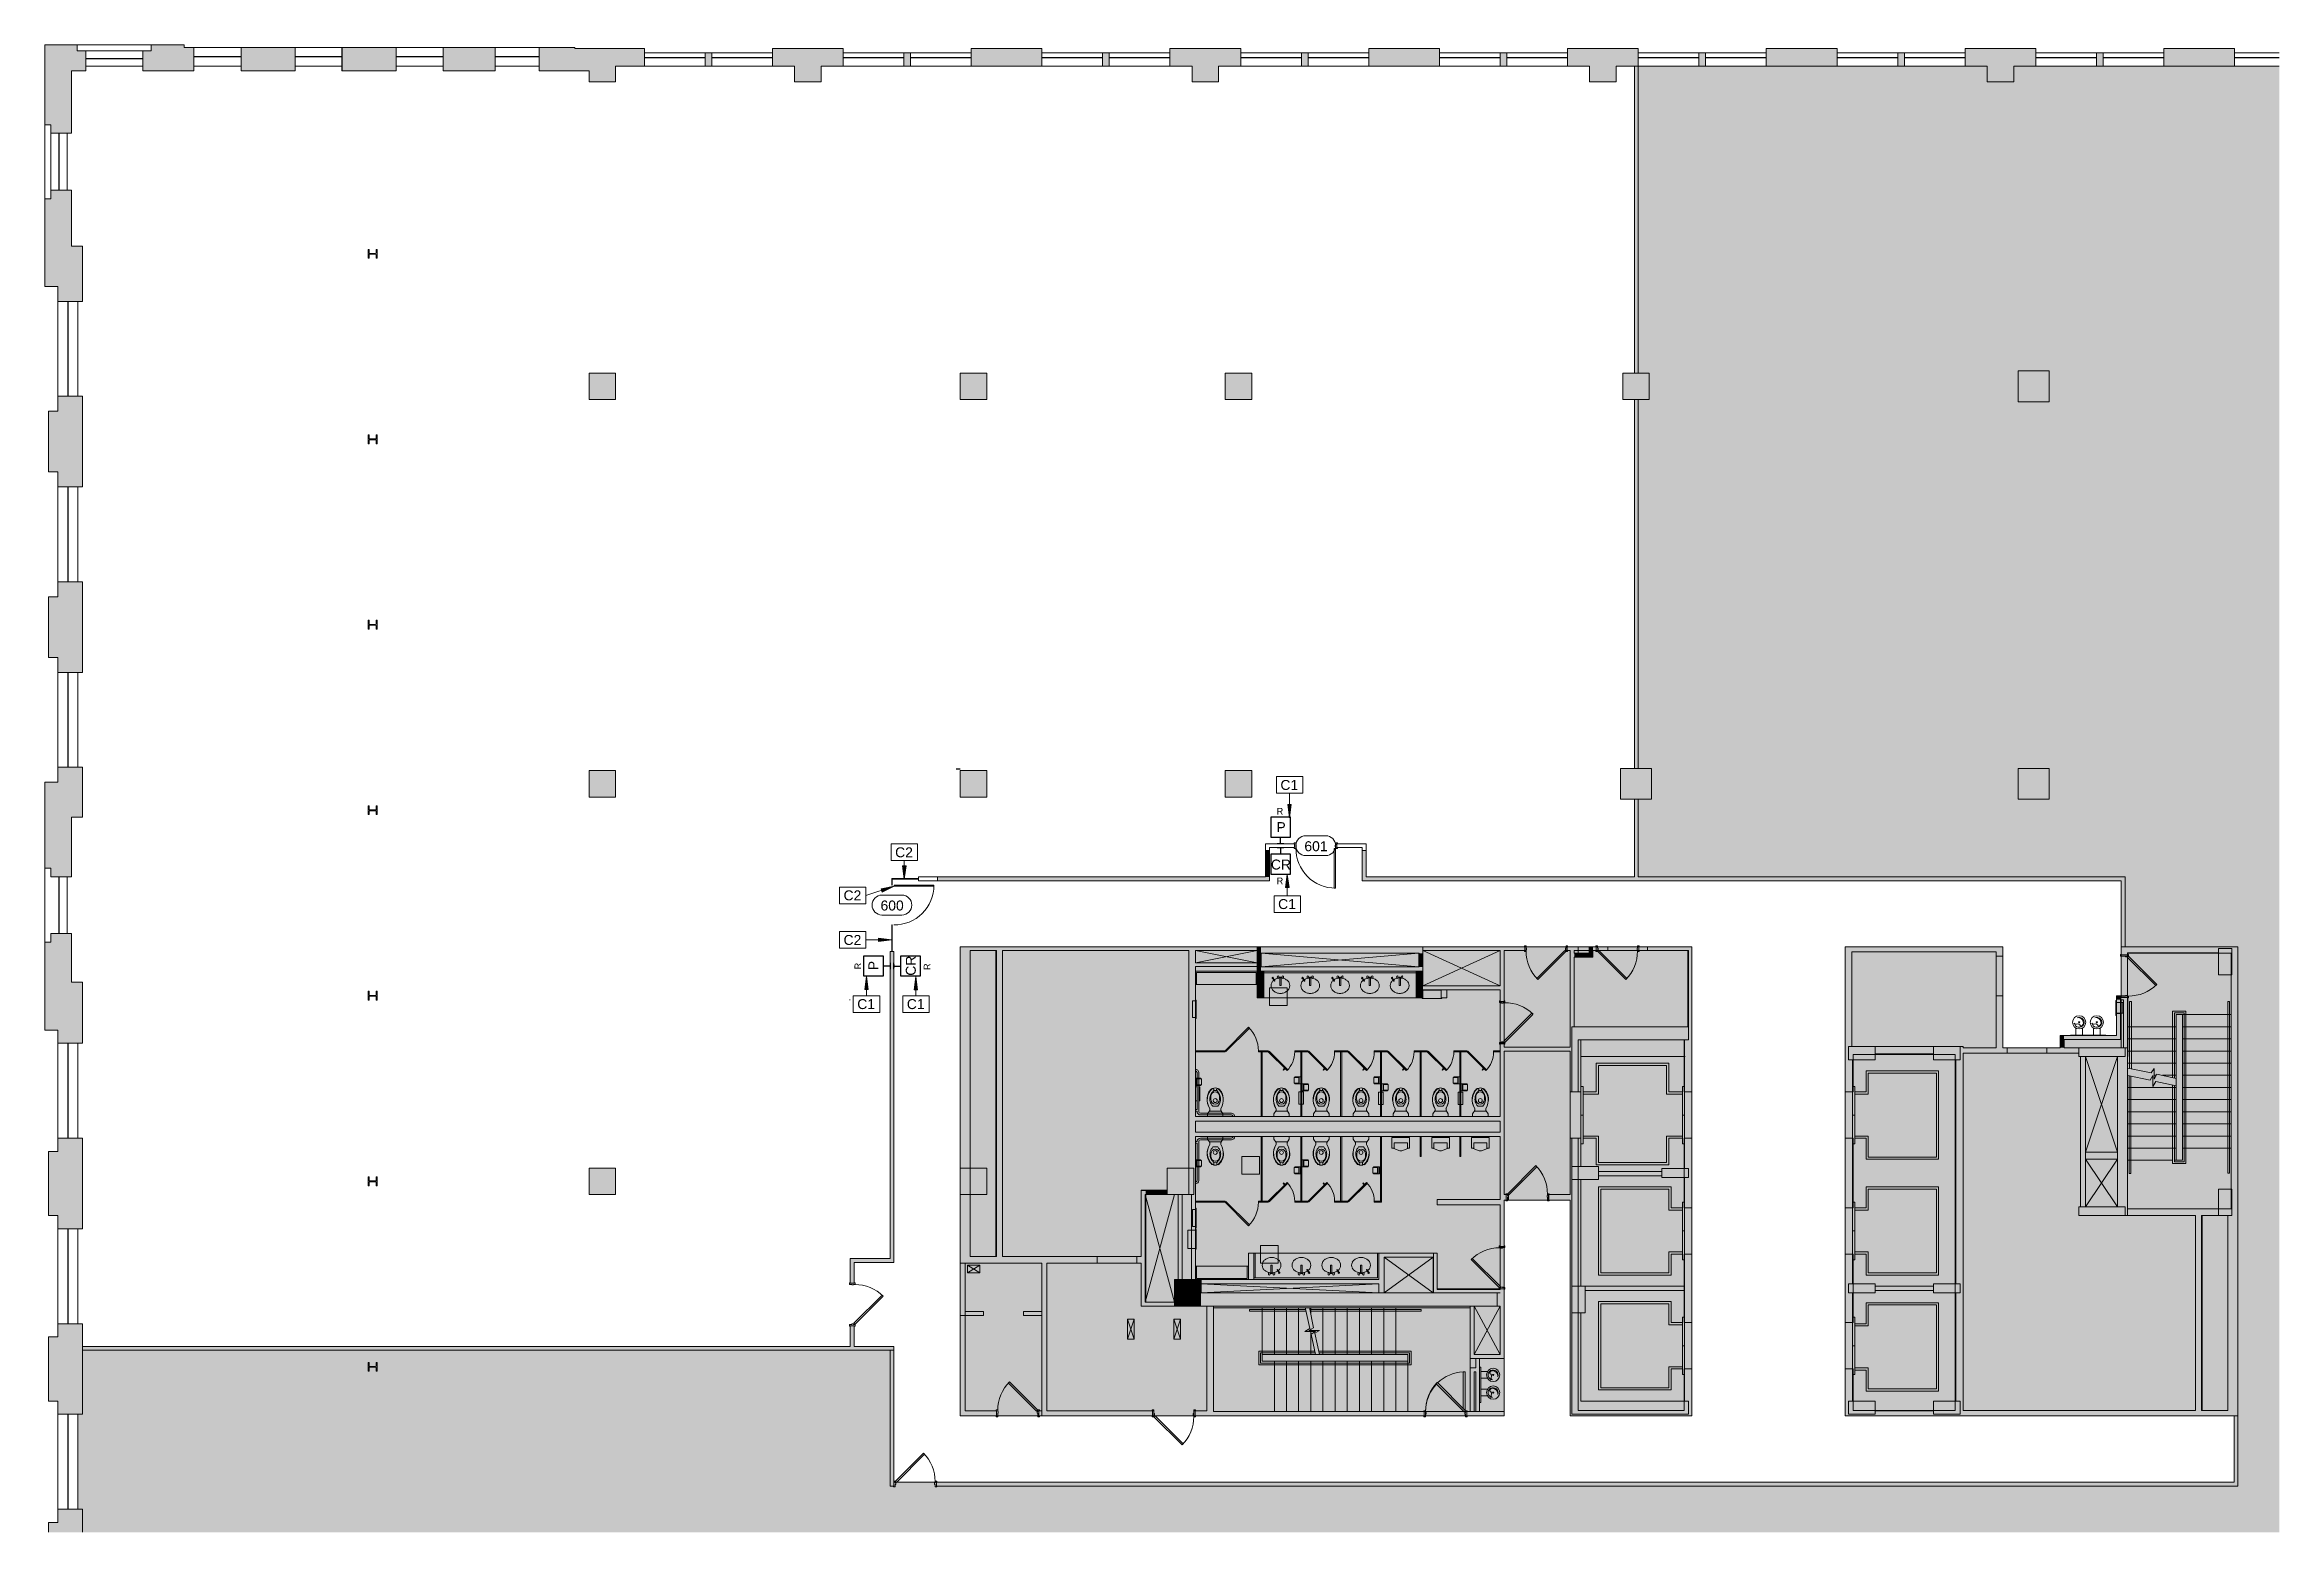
# Model space of a CAD drawing. Header units: inches. Extents: x 0 to 2024, y 708 to 2055.
import ezdxf

# ---------------------------------------------------------------- set-up
doc = ezdxf.new("R2010")
doc.units = ezdxf.units.IN
doc.header["$MEASUREMENT"] = 0
for name, color, linetype, lineweight in [('A-ANNO-KEYN', 231, 'Continuous', 9), ('A-ANNO-NOTE', 131, 'Continuous', 30), ('A-DETL', 90, 'Continuous', 9), ('A-DETL-GENF', 92, 'Continuous', 9), ('A-DOOR', 31, 'Continuous', 13), ('A-DOOR-IDEN', 31, 'Continuous', 9), ('A-WALL', 113, 'Continuous', 13), ('A-WALL-PATT', 111, 'Continuous', 13), ('B-CL', 7, 'Continuous', 9), ('CORE', 7, 'Continuous', 9), ('CORRIDOR', 7, 'Continuous', 9), ('E-ELEC-FIXT', 91, 'Continuous', 9), ('G-ANNO-TEXT', 4, 'Continuous', 9), ('I-WALL', 2, 'Continuous', 13), ('Victor Bldg - 6th Floor_LINK_dwg', 8, 'Continuous', 9), ('WINDOWS', 7, 'Continuous', 9), ('WINDOWS SILL', 7, 'Continuous', 9)]:
    doc.layers.add(name, color=color, linetype=linetype, lineweight=lineweight)
doc.styles.add('Arial', font='arial.ttf', dxfattribs={"height": 9})
doc.styles.add('Swis721 Lt BT', font='swissl.ttf', dxfattribs={"height": 9})
doc.styles.add('Swis721 Lt BT_1', font='swissl.ttf', dxfattribs={"height": 6})

msp = doc.modelspace()

# ---------------------------------------------------------------- texts
at = {"layer": 'A-ANNO-KEYN', "char_height": 9, "width": 19.695, "attachment_point": 1, "style": 'Arial'}
for s, insert in [('C1', (1119, 1389)), ('C2', (770.1, 1328)), ('C2', (723.4, 1289)), ('C1', (1116.9, 1281.1)), ('C2', (723.4, 1248.6)), ('C1', (735.8, 1190.5)), ('C1', (780.7, 1190.5))]:
    msp.add_mtext(s, dxfattribs=dict(at, insert=insert))
at = {"layer": 'A-ANNO-NOTE', "lineweight": 9, "char_height": 9, "attachment_point": 1, "style": 'Swis721 Lt BT'}
for s, insert, width in [('P', (1115.4, 1350.8), 9.393), ('CR', (1110.4, 1316.9), 20.604)]:
    msp.add_mtext(s, dxfattribs=dict(at, insert=insert, width=width))
at = {"layer": 'A-ANNO-NOTE', "lineweight": 9, "char_height": 9, "attachment_point": 1, "rotation": 90, "style": 'Swis721 Lt BT'}
for s, insert, width in [('P', (745.9, 1216.7), 9.393), ('CR', (779.8, 1211.7), 20.604)]:
    msp.add_mtext(s, dxfattribs=dict(at, insert=insert, width=width))
at = {"layer": 'A-DOOR-IDEN', "char_height": 9, "width": 24.543, "attachment_point": 1, "style": 'Swis721 Lt BT'}
for s, insert in [('601', (1140.7, 1333.5)), ('600', (756.9, 1279.8))]:
    msp.add_mtext(s, dxfattribs=dict(at, insert=insert))
at = {"layer": 'G-ANNO-TEXT', "color": 7, "char_height": 6, "width": 6.969, "attachment_point": 1, "style": 'Swis721 Lt BT_1'}
for insert in [(1115.5, 1363.7), (1115.5, 1300.6)]:
    msp.add_mtext('R', dxfattribs=dict(at, insert=insert))
at = {"layer": 'G-ANNO-TEXT', "color": 7, "char_height": 6, "width": 6.969, "attachment_point": 1, "rotation": 90, "style": 'Swis721 Lt BT_1'}
for insert in [(733.3, 1217.4), (796, 1216.8)]:
    msp.add_mtext('R', dxfattribs=dict(at, insert=insert))

# ---------------------------------------------------------------- blocks, each defined once
blk = doc.blocks.new('Door - Single - Solid Door-7003418-Level XX  CONSTRUCTION')
at = {"layer": 'A-DOOR'}
h = blk.add_hatch(color=250, dxfattribs=at)
h.paths.add_polyline_path([(22.1, -3.2), (23.6, -3.2), (23.6, -2.4), (23.2, -2.4), (23.2, 2.6), (23.6, 2.6), (23.6, 3.3), (22.1, 3.3), (22.1, 1.8), (21.6, 1.8), (21.6, 0.3), (22.1, 0.3), (22.1, -2.4)], flags=0)
h.paths.add_polyline_path([(-15.6, -3.2), (-14.1, -3.2), (-14.1, 0.3), (-13.6, 0.3), (-13.6, 1.8), (-14.1, 1.8), (-14.1, 3.3), (-15.6, 3.3), (-15.6, 2.6), (-15.3, 2.6), (-15.3, -2.4), (-15.6, -2.4), (-15.6, -2.7)], flags=0)
at = {"layer": 'A-DOOR', "color": 8, "lineweight": 20}
for p, q in [((-14, 3.3), (11.4, 28.8)), ((12.4, 27.8), (-13, 2.4)), ((11.4, 28.8), (12.4, 27.8)), ((-15.6, 3.3), (-15.6, 2.6)), ((-14.1, 3.3), (-15.6, 3.3)), ((-14.1, 1.8), (-14.1, 3.3)), ((-13.6, 1.8), (-14.1, 1.8)), ((-14.1, -3.2), (-14.1, 0.3)), ((-14.1, 0.3), (-13.6, 0.3)), ((-13, 2.4), (-14, 3.3)), ((-13.6, 0.3), (-13.6, 1.8)), ((22.1, 1.8), (21.6, 1.8)), ((21.6, 1.8), (21.6, 0.3)), ((21.6, 0.3), (22.1, 0.3)), ((23.6, 3.3), (22.1, 3.3)), ((22.1, 3.3), (22.1, 1.8)), ((22.1, 0.3), (22.1, -3.2)), ((23.6, 2.6), (23.6, 3.3)), ((-15.6, -2.4), (-15.6, -3.2)), ((-15.6, -3.2), (-14.1, -3.2)), ((22.1, -3.2), (23.6, -3.2)), ((23.6, -3.2), (23.6, -2.4))]:
    blk.add_line(p, q, dxfattribs=at)
at = {"layer": 'A-DOOR', "lineweight": 9}
blk.add_arc((-14, 3.3), 36, 359.5, 45, dxfattribs=at)
blk = doc.blocks.new('Door - Single - Solid Door-7003409-Level XX  CONSTRUCTION')
at = {"layer": 'A-DOOR'}
h = blk.add_hatch(color=250, dxfattribs=at)
h.paths.add_polyline_path([(-15.6, 2.4), (-15.6, 1.7), (-15.3, 1.7), (-15.3, -1.8), (-15.6, -1.8), (-15.6, -2.6), (-14.1, -2.6), (-14.1, -1.1), (-13.6, -1.1), (-13.6, 0.4), (-14.1, 0.4), (-14.1, 2.4), (-15.3, 2.4)], flags=0)
h.paths.add_polyline_path([(21.6, -1.1), (22.1, -1.1), (22.1, -2.6), (23.6, -2.6), (23.6, -1.8), (23.2, -1.8), (23.2, 1.7), (23.6, 1.7), (23.6, 2.4), (22.1, 2.4), (22.1, 0.4), (21.6, 0.4), (21.6, -0.8)], flags=0)
at = {"layer": 'A-DOOR', "color": 8, "lineweight": 20}
for p, q in [((-15.6, 2.4), (-14.1, 2.4)), ((-15.6, 1.7), (-15.6, 2.4)), ((-14.1, 2.4), (-14.1, 0.4)), ((-14.1, 0.4), (-13.6, 0.4)), ((-13.6, 0.4), (-13.6, -1.1)), ((21.6, 0.4), (22.1, 0.4)), ((21.6, -1.1), (21.6, 0.4)), ((22.1, 2.4), (23.6, 2.4)), ((22.1, 0.4), (22.1, 2.4)), ((23.6, 2.4), (23.6, 1.7)), ((-15.6, -2.6), (-15.6, -1.8)), ((-14.1, -2.6), (-15.6, -2.6)), ((-14.1, -1.1), (-14.1, -2.6)), ((-13.6, -1.1), (-14.1, -1.1)), ((-13, -1.6), (-14, -2.6)), ((-14, -2.6), (11.4, -28)), ((12.4, -27.1), (-13, -1.6)), ((22.1, -1.1), (21.6, -1.1)), ((22.1, -2.6), (22.1, -1.1)), ((23.6, -2.6), (22.1, -2.6)), ((23.6, -1.8), (23.6, -2.6)), ((11.4, -28), (12.4, -27.1))]:
    blk.add_line(p, q, dxfattribs=at)
at = {"layer": 'A-DOOR', "lineweight": 9}
blk.add_arc((-14, -2.6), 36, 315, 0.5, dxfattribs=at)
blk = doc.blocks.new('Door - Single - Solid Door-7003412-Level XX  CONSTRUCTION')
at = {"layer": 'A-DOOR'}
h = blk.add_hatch(color=250, dxfattribs=at)
h.paths.add_polyline_path([(-14.8, 2.6), (-15.6, 2.6), (-15.6, 1.8), (-15.3, 1.8), (-15.3, -1.7), (-15.6, -1.7), (-15.6, -2.4), (-14.1, -2.4), (-14.1, -0.4), (-13.6, -0.4), (-13.6, 1.1), (-14.1, 1.1), (-14.1, 2.6)], flags=0)
h.paths.add_polyline_path([(23.6, 2.6), (22.1, 2.6), (22.1, 1.1), (21.6, 1.1), (21.6, -0.4), (22.1, -0.4), (22.1, -2.4), (23.6, -2.4), (23.6, -1.7), (23.2, -1.7), (23.2, 1.8), (23.6, 1.8), (23.6, 2.1)], flags=0)
at = {"layer": 'A-DOOR', "color": 8, "lineweight": 20}
for p, q in [((-14, 2.6), (11.4, 28)), ((12.4, 27.1), (-13, 1.6)), ((11.4, 28), (12.4, 27.1)), ((-15.6, 2.6), (-15.6, 1.8)), ((-14.1, 2.6), (-15.6, 2.6)), ((-14.1, 1.1), (-14.1, 2.6)), ((-13.6, 1.1), (-14.1, 1.1)), ((-13, 1.6), (-14, 2.6)), ((-13.6, -0.4), (-13.6, 1.1)), ((22.1, 1.1), (21.6, 1.1)), ((21.6, 1.1), (21.6, -0.4)), ((23.6, 2.6), (22.1, 2.6)), ((22.1, 2.6), (22.1, 1.1)), ((23.6, 1.8), (23.6, 2.6)), ((-15.6, -1.7), (-15.6, -2.4)), ((-15.6, -2.4), (-14.1, -2.4)), ((-14.1, -2.4), (-14.1, -0.4)), ((-14.1, -0.4), (-13.6, -0.4)), ((21.6, -0.4), (22.1, -0.4)), ((22.1, -0.4), (22.1, -2.4)), ((22.1, -2.4), (23.6, -2.4)), ((23.6, -2.4), (23.6, -1.7))]:
    blk.add_line(p, q, dxfattribs=at)
at = {"layer": 'A-DOOR', "lineweight": 9}
blk.add_arc((-14, 2.6), 36, 359.5, 45, dxfattribs=at)
blk = doc.blocks.new('Door - Single - Solid Door-V1-Level XX  CONSTRUCTION')
at = {"layer": 'A-DOOR'}
h = blk.add_hatch(color=250, dxfattribs=at)
h.paths.add_polyline_path([(-15.6, -1.7), (-15.6, -2.4), (-14.1, -2.4), (-14.1, -0.4), (-13.6, -0.4), (-13.6, 1.1), (-14.1, 1.1), (-14.1, 2.6), (-15.3, 2.6), (-15.3, -1.7)], flags=0)
h.paths.add_polyline_path([(21.6, 1.1), (21.6, -0.4), (22.1, -0.4), (22.1, -2.4), (23.6, -2.4), (23.6, -1.7), (23.2, -1.7), (23.2, 1.8), (23.6, 1.8), (23.6, 2.6), (22.1, 2.6), (22.1, 1.1)], flags=0)
at = {"layer": 'A-DOOR', "color": 8, "lineweight": 20}
for p, q in [((-14, 2.6), (11.4, 28)), ((12.4, 27.1), (-13, 1.6)), ((11.4, 28), (12.4, 27.1)), ((-14.1, 2.6), (-15.3, 2.6)), ((-14.1, 1.1), (-14.1, 2.6)), ((-13.6, 1.1), (-14.1, 1.1)), ((-13, 1.6), (-14, 2.6)), ((-13.6, -0.4), (-13.6, 1.1)), ((22.1, 1.1), (21.6, 1.1)), ((21.6, 1.1), (21.6, -0.4)), ((23.6, 2.6), (22.1, 2.6)), ((22.1, 2.6), (22.1, 1.1)), ((23.6, 1.8), (23.6, 2.6)), ((-15.6, -1.7), (-15.6, -2.4)), ((-15.6, -2.4), (-14.1, -2.4)), ((-14.1, -2.4), (-14.1, -0.4)), ((-14.1, -0.4), (-13.6, -0.4)), ((21.6, -0.4), (22.1, -0.4)), ((22.1, -0.4), (22.1, -2.4)), ((22.1, -2.4), (23.6, -2.4)), ((23.6, -2.4), (23.6, -1.7))]:
    blk.add_line(p, q, dxfattribs=at)
at = {"layer": 'A-DOOR', "lineweight": 9}
blk.add_arc((-14, 2.6), 36, 359.5, 45, dxfattribs=at)
blk = doc.blocks.new('Door - Single - Solid Door-7003421-Level XX  CONSTRUCTION')
at = {"layer": 'A-DOOR'}
h = blk.add_hatch(color=250, dxfattribs=at)
h.paths.add_polyline_path([(23.2, 2.7), (22.1, 2.7), (22.1, 0.2), (21.6, 0.2), (21.6, -1.3), (22.1, -1.3), (22.1, -2.8), (23.6, -2.8), (23.6, -2.1), (23.2, -2.1), (23.2, 1.9), (23.6, 1.9), (23.6, 2.7), (23.3, 2.7)], flags=0)
h.paths.add_polyline_path([(-15.6, 2.7), (-15.6, 1.9), (-15.3, 1.9), (-15.3, -2.1), (-15.6, -2.1), (-15.6, -2.8), (-14.1, -2.8), (-14.1, -1.3), (-13.6, -1.3), (-13.6, 0.2), (-14.1, 0.2), (-14.1, 2.7), (-15.3, 2.7)], flags=0)
at = {"layer": 'A-DOOR', "color": 8, "lineweight": 20}
for p, q in [((-15.6, 2.7), (-14.1, 2.7)), ((-15.6, 1.9), (-15.6, 2.7)), ((-14.1, 2.7), (-14.1, 0.2)), ((-14.1, 0.2), (-13.6, 0.2)), ((-13.6, 0.2), (-13.6, -1.3)), ((21.6, 0.2), (22.1, 0.2)), ((21.6, -1.3), (21.6, 0.2)), ((22.1, 2.7), (23.6, 2.7)), ((22.1, 0.2), (22.1, 2.7)), ((23.6, 2.7), (23.6, 1.9)), ((-15.6, -2.8), (-15.6, -2.1)), ((-14.1, -2.8), (-15.6, -2.8)), ((-14.1, -1.3), (-14.1, -2.8)), ((-13.6, -1.3), (-14.1, -1.3)), ((-13, -1.9), (-14, -2.8)), ((-14, -2.8), (11.4, -28.3)), ((12.4, -27.3), (-13, -1.9)), ((22.1, -1.3), (21.6, -1.3)), ((22.1, -2.8), (22.1, -1.3)), ((23.6, -2.8), (22.1, -2.8)), ((23.6, -2.1), (23.6, -2.8)), ((11.4, -28.3), (12.4, -27.3))]:
    blk.add_line(p, q, dxfattribs=at)
at = {"layer": 'A-DOOR', "lineweight": 9}
blk.add_arc((-14, -2.8), 36, 315, 0.5, dxfattribs=at)
blk = doc.blocks.new('Door - Single - Solid Door-7003415-Level XX  CONSTRUCTION')
at = {"layer": 'A-DOOR'}
h = blk.add_hatch(color=250, dxfattribs=at)
h.paths.add_polyline_path([(23.6, 3), (22.1, 3), (22.1, -0.2), (21.6, -0.2), (21.6, -1.7), (22.1, -1.7), (22.1, -3.2), (23.6, -3.2), (23.6, -2.4), (23.2, -2.4), (23.2, 2.2), (23.6, 2.2)], flags=0)
h.paths.add_polyline_path([(-15.3, 3), (-15.6, 3), (-15.6, 2.2), (-15.3, 2.2), (-15.3, -2.4), (-15.6, -2.4), (-15.6, -3.2), (-14.1, -3.2), (-14.1, -1.7), (-13.6, -1.7), (-13.6, -0.2), (-14.1, -0.2), (-14.1, 3)], flags=0)
at = {"layer": 'A-DOOR', "color": 8, "lineweight": 20}
for p, q in [((-15.6, 3), (-14.1, 3)), ((-15.6, 2.2), (-15.6, 3)), ((-14.1, 3), (-14.1, -0.2)), ((22.1, 3), (23.6, 3)), ((22.1, -0.2), (22.1, 3)), ((23.6, 3), (23.6, 2.2)), ((-15.6, -3.2), (-15.6, -2.4)), ((-14.1, -3.2), (-15.6, -3.2)), ((-14.1, -0.2), (-13.6, -0.2)), ((-14.1, -1.7), (-14.1, -3.2)), ((-13.6, -1.7), (-14.1, -1.7)), ((-13, -2.2), (-14, -3.2)), ((-14, -3.2), (11.4, -28.6)), ((-13.6, -0.2), (-13.6, -1.7)), ((12.4, -27.6), (-13, -2.2)), ((21.6, -0.2), (22.1, -0.2)), ((21.6, -1.7), (21.6, -0.2)), ((22.1, -1.7), (21.6, -1.7)), ((22.1, -3.2), (22.1, -1.7)), ((23.6, -3.2), (22.1, -3.2)), ((23.6, -2.4), (23.6, -3.2)), ((11.4, -28.6), (12.4, -27.6))]:
    blk.add_line(p, q, dxfattribs=at)
at = {"layer": 'A-DOOR', "lineweight": 9}
blk.add_arc((-14, -3.2), 36, 315, 0.5, dxfattribs=at)
blk = doc.blocks.new('Door - Single - Solid Door-V2-Level XX  CONSTRUCTION')
at = {"layer": 'A-DOOR'}
h = blk.add_hatch(color=250, dxfattribs=at)
h.paths.add_polyline_path([(-15.3, -3.2), (-14.1, -3.2), (-14.1, -1.7), (-13.6, -1.7), (-13.6, -0.2), (-14.1, -0.2), (-14.1, 3), (-15.6, 3), (-15.6, 2.2), (-15.3, 2.2), (-15.3, -2.4), (-15.6, -2.4), (-15.6, -3.2)], flags=0)
h.paths.add_polyline_path([(22.1, -3.2), (23.6, -3.2), (23.6, -2.4), (23.2, -2.4), (23.2, 2.2), (23.6, 2.2), (23.6, 3), (22.1, 3), (22.1, -0.2), (21.6, -0.2), (21.6, -1.7), (22.1, -1.7), (22.1, -2.9)], flags=0)
at = {"layer": 'A-DOOR', "color": 8, "lineweight": 20}
for p, q in [((-15.6, 3), (-14.1, 3)), ((-15.6, 2.2), (-15.6, 3)), ((-14.1, 3), (-14.1, -0.2)), ((22.1, 3), (23.6, 3)), ((22.1, -0.2), (22.1, 3)), ((23.6, 3), (23.6, 2.2)), ((-15.6, -3.2), (-15.6, -2.4)), ((-14.1, -3.2), (-15.6, -3.2)), ((-14.1, -0.2), (-13.6, -0.2)), ((-14.1, -1.7), (-14.1, -3.2)), ((-13.6, -1.7), (-14.1, -1.7)), ((-13, -2.2), (-14, -3.2)), ((-14, -3.2), (11.4, -28.6)), ((-13.6, -0.2), (-13.6, -1.7)), ((12.4, -27.6), (-13, -2.2)), ((21.6, -0.2), (22.1, -0.2)), ((21.6, -1.7), (21.6, -0.2)), ((22.1, -1.7), (21.6, -1.7)), ((22.1, -3.2), (22.1, -1.7)), ((23.6, -3.2), (22.1, -3.2)), ((23.6, -2.4), (23.6, -3.2)), ((11.4, -28.6), (12.4, -27.6))]:
    blk.add_line(p, q, dxfattribs=at)
at = {"layer": 'A-DOOR', "lineweight": 9}
blk.add_arc((-14, -3.2), 36, 315, 0.5, dxfattribs=at)
blk = doc.blocks.new('Door - Single - Solid Door-V3-Level XX  CONSTRUCTION')
at = {"layer": 'A-DOOR'}
h = blk.add_hatch(color=250, dxfattribs=at)
h.paths.add_polyline_path([(22.1, -2.4), (23.6, -2.4), (23.6, -1.7), (23.2, -1.7), (23.2, 1.8), (23.6, 1.8), (23.6, 2.6), (22.1, 2.6), (22.1, 1.1), (21.6, 1.1), (21.6, -0.4), (22.1, -0.4), (22.1, -1.7)], flags=0)
h.paths.add_polyline_path([(-15.3, -2.4), (-14.1, -2.4), (-14.1, -0.4), (-13.6, -0.4), (-13.6, 1.1), (-14.1, 1.1), (-14.1, 2.6), (-15.3, 2.6), (-15.3, -1.7), (-15.6, -1.7), (-15.6, -2.4)], flags=0)
at = {"layer": 'A-DOOR', "color": 8, "lineweight": 20}
for p, q in [((-14, 2.6), (11.4, 28)), ((12.4, 27.1), (-13, 1.6)), ((11.4, 28), (12.4, 27.1)), ((-14.1, 2.6), (-15.3, 2.6)), ((-14.1, 1.1), (-14.1, 2.6)), ((-13.6, 1.1), (-14.1, 1.1)), ((-13, 1.6), (-14, 2.6)), ((-13.6, -0.4), (-13.6, 1.1)), ((22.1, 1.1), (21.6, 1.1)), ((21.6, 1.1), (21.6, -0.4)), ((23.6, 2.6), (22.1, 2.6)), ((22.1, 2.6), (22.1, 1.1)), ((23.6, 1.8), (23.6, 2.6)), ((-15.6, -1.7), (-15.6, -2.4)), ((-15.6, -2.4), (-14.1, -2.4)), ((-14.1, -2.4), (-14.1, -0.4)), ((-14.1, -0.4), (-13.6, -0.4)), ((21.6, -0.4), (22.1, -0.4)), ((22.1, -0.4), (22.1, -2.4)), ((22.1, -2.4), (23.6, -2.4)), ((23.6, -2.4), (23.6, -1.7))]:
    blk.add_line(p, q, dxfattribs=at)
at = {"layer": 'A-DOOR', "lineweight": 9}
blk.add_arc((-14, 2.6), 36, 359.5, 45, dxfattribs=at)
blk = doc.blocks.new('Door - Single - Solid Door-V4-Level XX  CONSTRUCTION')
at = {"layer": 'A-DOOR'}
h = blk.add_hatch(color=250, dxfattribs=at)
h.paths.add_polyline_path([(-15.6, 2.1), (-15.6, 1.7), (-15.3, 1.7), (-15.3, -1.8), (-15.6, -1.8), (-15.6, -2.6), (-14.1, -2.6), (-14.1, -1.1), (-13.6, -1.1), (-13.6, 0.4), (-14.1, 0.4), (-14.1, 2.4), (-15.6, 2.4)], flags=0)
h.paths.add_polyline_path([(21.6, -1.1), (22.1, -1.1), (22.1, -2.6), (23.6, -2.6), (23.6, -1.8), (23.2, -1.8), (23.2, 1.7), (23.6, 1.7), (23.6, 2.4), (22.1, 2.4), (22.1, 0.4), (21.6, 0.4), (21.6, -0.8)], flags=0)
at = {"layer": 'A-DOOR', "color": 8, "lineweight": 20}
for p, q in [((-15.6, 2.4), (-14.1, 2.4)), ((-15.6, 1.7), (-15.6, 2.4)), ((-14.1, 2.4), (-14.1, 0.4)), ((-14.1, 0.4), (-13.6, 0.4)), ((-13.6, 0.4), (-13.6, -1.1)), ((21.6, 0.4), (22.1, 0.4)), ((21.6, -1.1), (21.6, 0.4)), ((22.1, 2.4), (23.6, 2.4)), ((22.1, 0.4), (22.1, 2.4)), ((23.6, 2.4), (23.6, 1.7)), ((-15.6, -2.6), (-15.6, -1.8)), ((-14.1, -2.6), (-15.6, -2.6)), ((-14.1, -1.1), (-14.1, -2.6)), ((-13.6, -1.1), (-14.1, -1.1)), ((-13, -1.6), (-14, -2.6)), ((-14, -2.6), (11.4, -28)), ((12.4, -27.1), (-13, -1.6)), ((22.1, -1.1), (21.6, -1.1)), ((22.1, -2.6), (22.1, -1.1)), ((23.6, -2.6), (22.1, -2.6)), ((23.6, -1.8), (23.6, -2.6)), ((11.4, -28), (12.4, -27.1))]:
    blk.add_line(p, q, dxfattribs=at)
at = {"layer": 'A-DOOR', "lineweight": 9}
blk.add_arc((-14, -2.6), 36, 315, 0.5, dxfattribs=at)
blk = doc.blocks.new('Victor Bldg - 6th Floor_LINK_dwg_DRL36-6987491-Level XX  CONSTRUCTION')
at = {"layer": 'CORE'}
blk.add_line((0, 36), (0, 0.8), dxfattribs=at)
at = {"layer": 'CORE', "flags": 128}
for points in [[(-2, 2.8), (-2, 36), (0, 36)], [(-1.1, 0), (-2, 0), (-2, 0.9)], [(0, 0.7), (0, 0), (-0.7, 0)]]:
    blk.add_lwpolyline(points, dxfattribs=at)
at = {"layer": 'CORE'}
for start, end in [(136.2878, 180), (93.1798, 134.0968)]:
    blk.add_arc((0, 0), 36, start, end, dxfattribs=at)
blk = doc.blocks.new('Victor Bldg - 6th Floor_LINK_dwg_AH13F-6987492-Level XX  CONSTRUCTION')
at = {"layer": 'CORE'}
for p, q in [((1110.4, 949.1), (1110.4, 942.4)), ((1111.3, 949.5), (1110.7, 949.5)), ((1110.7, 941.9), (1111.3, 941.9)), ((1111.6, 942.4), (1111.6, 949.1))]:
    blk.add_line(p, q, dxfattribs=at)
for centre in [(1108.9, 941.7), (1113.1, 941.7)]:
    blk.add_ellipse(centre, major_axis=(0, 1.17), ratio=0.666667, dxfattribs=at)
for centre, start_param, end_param in [((1110.7, 949.1), 0, 1.570796), ((1110.7, 942.4), 1.570796, 3.141593), ((1111.3, 949.1), 4.712389, 6.283185), ((1111.3, 942.4), 3.141593, 4.712389)]:
    blk.add_ellipse(centre, major_axis=(0, 0.45), ratio=0.666667, start_param=start_param, end_param=end_param, dxfattribs=at)
blk = doc.blocks.new('Victor Bldg - 6th Floor_LINK_dwg_AH13F-6987493-Level XX  CONSTRUCTION')
at = {"layer": 'CORE'}
for p, q in [((1137.4, 949.1), (1137.4, 942.4)), ((1138.3, 949.5), (1137.7, 949.5)), ((1137.7, 941.9), (1138.3, 941.9)), ((1138.6, 942.4), (1138.6, 949.1))]:
    blk.add_line(p, q, dxfattribs=at)
for centre in [(1135.9, 941.7), (1140.1, 941.7)]:
    blk.add_ellipse(centre, major_axis=(0, 1.17), ratio=0.666667, dxfattribs=at)
for centre, start_param, end_param in [((1137.7, 949.1), 0, 1.570796), ((1137.7, 942.4), 1.570796, 3.141593), ((1138.3, 949.1), 4.712389, 6.283185), ((1138.3, 942.4), 3.141593, 4.712389)]:
    blk.add_ellipse(centre, major_axis=(0, 0.45), ratio=0.666667, start_param=start_param, end_param=end_param, dxfattribs=at)
blk = doc.blocks.new('Victor Bldg - 6th Floor_LINK_dwg_AH13F-6987494-Level XX  CONSTRUCTION')
at = {"layer": 'CORE'}
for p, q in [((1191.4, 949.1), (1191.4, 942.4)), ((1192.3, 949.5), (1191.7, 949.5)), ((1191.7, 941.9), (1192.3, 941.9)), ((1192.6, 942.4), (1192.6, 949.1))]:
    blk.add_line(p, q, dxfattribs=at)
for centre in [(1189.9, 941.7), (1194.1, 941.7)]:
    blk.add_ellipse(centre, major_axis=(0, 1.17), ratio=0.666667, dxfattribs=at)
for centre, start_param, end_param in [((1191.7, 949.1), 0, 1.570796), ((1191.7, 942.4), 1.570796, 3.141593), ((1192.3, 949.1), 4.712389, 6.283185), ((1192.3, 942.4), 3.141593, 4.712389)]:
    blk.add_ellipse(centre, major_axis=(0, 0.45), ratio=0.666667, start_param=start_param, end_param=end_param, dxfattribs=at)
blk = doc.blocks.new('Victor Bldg - 6th Floor_LINK_dwg_AH13F-6987495-Level XX  CONSTRUCTION')
at = {"layer": 'CORE'}
for p, q in [((1164.4, 949.1), (1164.4, 942.4)), ((1165.3, 949.5), (1164.7, 949.5)), ((1164.7, 941.9), (1165.3, 941.9)), ((1165.6, 942.4), (1165.6, 949.1))]:
    blk.add_line(p, q, dxfattribs=at)
for centre in [(1162.9, 941.7), (1167.1, 941.7)]:
    blk.add_ellipse(centre, major_axis=(0, 1.17), ratio=0.666667, dxfattribs=at)
for centre, start_param, end_param in [((1164.7, 949.1), 0, 1.570796), ((1164.7, 942.4), 1.570796, 3.141593), ((1165.3, 949.1), 4.712389, 6.283185), ((1165.3, 942.4), 3.141593, 4.712389)]:
    blk.add_ellipse(centre, major_axis=(0, 0.45), ratio=0.666667, start_param=start_param, end_param=end_param, dxfattribs=at)
blk = doc.blocks.new('Victor Bldg - 6th Floor_LINK_dwg_AH13F-6987496-Level XX  CONSTRUCTION')
at = {"layer": 'CORE'}
for p, q in [((1118.4, 1209.9), (1118.4, 1203.2)), ((1119.3, 1210.3), (1118.7, 1210.3)), ((1118.7, 1202.7), (1119.3, 1202.7)), ((1119.6, 1203.2), (1119.6, 1209.9))]:
    blk.add_line(p, q, dxfattribs=at)
for centre in [(1116.9, 1210.5), (1121.1, 1210.5)]:
    blk.add_ellipse(centre, major_axis=(0, 1.17), ratio=0.666667, dxfattribs=at)
for centre, start_param, end_param in [((1118.7, 1209.9), 0, 1.570796), ((1118.7, 1203.2), 1.570796, 3.141593), ((1119.3, 1209.9), 4.712389, 6.283185), ((1119.3, 1203.2), 3.141593, 4.712389)]:
    blk.add_ellipse(centre, major_axis=(0, 0.45), ratio=0.666667, start_param=start_param, end_param=end_param, dxfattribs=at)
blk = doc.blocks.new('Victor Bldg - 6th Floor_LINK_dwg_AH13F-6987497-Level XX  CONSTRUCTION')
at = {"layer": 'CORE'}
for p, q in [((1145.4, 1209.9), (1145.4, 1203.2)), ((1146.3, 1210.3), (1145.7, 1210.3)), ((1145.7, 1202.7), (1146.3, 1202.7)), ((1146.6, 1203.2), (1146.6, 1209.9))]:
    blk.add_line(p, q, dxfattribs=at)
for centre in [(1143.9, 1210.5), (1148.1, 1210.5)]:
    blk.add_ellipse(centre, major_axis=(0, 1.17), ratio=0.666667, dxfattribs=at)
for centre, start_param, end_param in [((1145.7, 1209.9), 0, 1.570796), ((1145.7, 1203.2), 1.570796, 3.141593), ((1146.3, 1209.9), 4.712389, 6.283185), ((1146.3, 1203.2), 3.141593, 4.712389)]:
    blk.add_ellipse(centre, major_axis=(0, 0.45), ratio=0.666667, start_param=start_param, end_param=end_param, dxfattribs=at)
blk = doc.blocks.new('Victor Bldg - 6th Floor_LINK_dwg_AH13F-6987498-Level XX  CONSTRUCTION')
at = {"layer": 'CORE'}
for p, q in [((1172.4, 1209.9), (1172.4, 1203.2)), ((1173.3, 1210.3), (1172.7, 1210.3)), ((1172.7, 1202.7), (1173.3, 1202.7)), ((1173.6, 1203.2), (1173.6, 1209.9))]:
    blk.add_line(p, q, dxfattribs=at)
for centre in [(1170.9, 1210.5), (1175.1, 1210.5)]:
    blk.add_ellipse(centre, major_axis=(0, 1.17), ratio=0.666667, dxfattribs=at)
for centre, start_param, end_param in [((1172.7, 1209.9), 0, 1.570796), ((1172.7, 1203.2), 1.570796, 3.141593), ((1173.3, 1209.9), 4.712389, 6.283185), ((1173.3, 1203.2), 3.141593, 4.712389)]:
    blk.add_ellipse(centre, major_axis=(0, 0.45), ratio=0.666667, start_param=start_param, end_param=end_param, dxfattribs=at)
blk = doc.blocks.new('Victor Bldg - 6th Floor_LINK_dwg_AH13F-6987499-Level XX  CONSTRUCTION')
at = {"layer": 'CORE'}
for p, q in [((1226.4, 1209.9), (1226.4, 1203.2)), ((1227.3, 1210.3), (1226.7, 1210.3)), ((1226.7, 1202.7), (1227.3, 1202.7)), ((1227.6, 1203.2), (1227.6, 1209.9))]:
    blk.add_line(p, q, dxfattribs=at)
for centre in [(1224.9, 1210.5), (1229.1, 1210.5)]:
    blk.add_ellipse(centre, major_axis=(0, 1.17), ratio=0.666667, dxfattribs=at)
for centre, start_param, end_param in [((1226.7, 1209.9), 0, 1.570796), ((1226.7, 1203.2), 1.570796, 3.141593), ((1227.3, 1209.9), 4.712389, 6.283185), ((1227.3, 1203.2), 3.141593, 4.712389)]:
    blk.add_ellipse(centre, major_axis=(0, 0.45), ratio=0.666667, start_param=start_param, end_param=end_param, dxfattribs=at)
blk = doc.blocks.new('Victor Bldg - 6th Floor_LINK_dwg_AH13F-6987500-Level XX  CONSTRUCTION')
at = {"layer": 'CORE'}
for p, q in [((1199.4, 1209.9), (1199.4, 1203.2)), ((1200.3, 1210.3), (1199.7, 1210.3)), ((1199.7, 1202.7), (1200.3, 1202.7)), ((1200.6, 1203.2), (1200.6, 1209.9))]:
    blk.add_line(p, q, dxfattribs=at)
for centre in [(1197.9, 1210.5), (1202.1, 1210.5)]:
    blk.add_ellipse(centre, major_axis=(0, 1.17), ratio=0.666667, dxfattribs=at)
for centre, start_param, end_param in [((1199.7, 1209.9), 0, 1.570796), ((1199.7, 1203.2), 1.570796, 3.141593), ((1200.3, 1209.9), 4.712389, 6.283185), ((1200.3, 1203.2), 3.141593, 4.712389)]:
    blk.add_ellipse(centre, major_axis=(0, 0.45), ratio=0.666667, start_param=start_param, end_param=end_param, dxfattribs=at)
blk = doc.blocks.new('Victor Bldg - 6th Floor_LINK_dwg_TOILETWP-6987501-Level XX  CONSTRUCTION')
at = {"layer": 'CORE', "flags": 128}
for points in [[(7.2, 5), (5.6, 5), (2.5, 7), (0, 7), (0, -7), (2.5, -7), (5.6, -5), (7.2, -5)], [(5.4, 5.1), (5, 5.1), (5, -5), (5.4, -5)], [(8.1, -5.5), (10.6, -6.4), (12.5, -6.9), (13.8, -7.2), (15, -7.3), (16.9, -7.3), (18.7, -7), (20.5, -6.4), (22.3, -5.6), (23.4, -4.8), (24.3, -4.1), (25.3, -3.2), (25.5, -2.3), (25.5, -2), (25.3, -1.5), (25, -1.3), (24.5, -1.2), (23.5, -1.3), (22.2, -2.5), (21.5, -3), (20, -3.9), (18.2, -4.5), (16.6, -4.7), (15.6, -4.8), (14.5, -4.7), (13.5, -4.5), (12.4, -4.1), (11.6, -3.7), (10.5, -2.9), (9.5, -2.2), (9.5, 2.3), (10.5, 3), (11.6, 3.8), (12.4, 4.2), (13.5, 4.6), (14.5, 4.8), (15.6, 4.9), (16.6, 4.8), (18.2, 4.6), (20, 4), (21.5, 3.1), (22.2, 2.6), (23.5, 1.4), (24.5, 1.3), (25, 1.4), (25.3, 1.6), (25.5, 2.1), (25.5, 2.4), (25.3, 3.3), (24.3, 4.2), (23.4, 4.9), (22.3, 5.7), (20.5, 6.5), (18.7, 7.1), (16.9, 7.4), (15, 7.4), (13.8, 7.3), (12.5, 7), (10.6, 6.5), (8.1, 5.6)], [(22.3, 0), (22, 1.6), (21.2, 2.8), (19.9, 3.6), (18.1, 4), (15.7, 4), (13.9, 3.6), (12.6, 2.8), (11.7, 1.5), (11.4, 0)], [(22.3, 0.1), (22, -1.5), (21.2, -2.7), (19.9, -3.5), (18.1, -3.9), (15.7, -3.9), (13.9, -3.5), (12.6, -2.7), (11.7, -1.4), (11.4, 0.1)]]:
    blk.add_lwpolyline(points, dxfattribs=at)
at = {"layer": 'CORE'}
blk.add_circle((14.5, 0), 1.77, dxfattribs=at)
for centre, radius, start, end in [((14.9, -6.8), 14.1, 40.8531, 122.7754), ((18.8, 0), 4.96, 344.4353, 16.8577), ((20, 0), 5.98, 335.3815, 23.3669), ((14.9, 6.8), 14, 236.9216, 318.7734)]:
    blk.add_arc(centre, radius, start, end, dxfattribs=at)
blk = doc.blocks.new('Victor Bldg - 6th Floor_LINK_dwg_AG131-6987502-Level XX  CONSTRUCTION')
at = {"layer": 'CORE'}
for p, q in [((1257, 1055.5), (1262.1, 1053.5)), ((1271, 1055.5), (1265.9, 1053.5))]:
    blk.add_line(p, q, dxfattribs=at)
at = {"layer": 'CORE', "flags": 128}
blk.add_lwpolyline([(1256, 1055.5), (1256, 1065.1), (1272, 1065.1), (1272, 1055.5), (1270, 1055.5), (1270, 1060.2), (1258, 1060.2), (1258, 1055.5)], close=True, dxfattribs=at)
at = {"layer": 'CORE'}
blk.add_ellipse((1264, 1056.1), major_axis=(4, 0), ratio=0.75, start_param=4.220783, end_param=5.203995, dxfattribs=at)
blk = doc.blocks.new('Victor Bldg - 6th Floor_LINK_dwg_AG131-6987503-Level XX  CONSTRUCTION')
at = {"layer": 'CORE'}
for p, q in [((1221, 1055.5), (1226.1, 1053.5)), ((1235, 1055.5), (1229.9, 1053.5))]:
    blk.add_line(p, q, dxfattribs=at)
at = {"layer": 'CORE', "flags": 128}
blk.add_lwpolyline([(1220, 1055.5), (1220, 1065.1), (1236, 1065.1), (1236, 1055.5), (1234, 1055.5), (1234, 1060.2), (1222, 1060.2), (1222, 1055.5)], close=True, dxfattribs=at)
at = {"layer": 'CORE'}
blk.add_ellipse((1228, 1056.1), major_axis=(4, 0), ratio=0.75, start_param=4.220783, end_param=5.203995, dxfattribs=at)
blk = doc.blocks.new('Victor Bldg - 6th Floor_LINK_dwg_AG131-6987504-Level XX  CONSTRUCTION')
at = {"layer": 'CORE'}
for p, q in [((1293, 1055.5), (1298.1, 1053.5)), ((1307, 1055.5), (1301.9, 1053.5))]:
    blk.add_line(p, q, dxfattribs=at)
at = {"layer": 'CORE', "flags": 128}
blk.add_lwpolyline([(1292, 1055.5), (1292, 1065.1), (1308, 1065.1), (1308, 1055.5), (1306, 1055.5), (1306, 1060.2), (1294, 1060.2), (1294, 1055.5)], close=True, dxfattribs=at)
at = {"layer": 'CORE'}
blk.add_ellipse((1300, 1056.1), major_axis=(4, 0), ratio=0.75, start_param=4.220783, end_param=5.203995, dxfattribs=at)
blk = doc.blocks.new('Victor Bldg - 6th Floor_LINK_dwg-6972721-Level XX  CONSTRUCTION')
at = {"layer": 'A-WALL-PATT', "color": 7, "lineweight": 9}
blk.add_line((728.7, 1189.9), (729.5, 1189.9), dxfattribs=at)
at = {"layer": 'B-CL'}
for p, q in [((1383, 1165.5), (1383, 1153.5)), ((1383, 826.5), (1383, 814.5))]:
    blk.add_line(p, q, dxfattribs=at)
at = {"layer": 'B-CL', "flags": 128}
for points in [[(1968.5, 1212.5), (1980.5, 1212.5), (1980.5, 1236.5), (1968.5, 1236.5), (1968.5, 1212.5), (1968.5, 1236.5), (1980.5, 1236.5), (1980.5, 1212.5)], [(1657.5, 1147.5), (1657.5, 1135.5), (1633.5, 1135.5), (1633.5, 1147.5)], [(1734.5, 1147.5), (1734.5, 1135.5), (1710.5, 1135.5), (1710.5, 1147.5)], [(1842, 1146.5), (1884, 1146.5), (1884, 1138.5), (1842, 1138.5)], [(829, 1037.5), (853, 1037.5), (853, 1013.5), (829, 1013.5)], [(1016.5, 1037.5), (1040.5, 1037.5), (1040.5, 1013.5), (1016.5, 1013.5)], [(1383, 1027), (1407, 1027), (1407, 1039), (1383, 1039)], [(1464.5, 1029), (1488.5, 1029), (1488.5, 1037), (1464.5, 1037)], [(1968.5, 994.5), (1980.5, 994.5), (1980.5, 1018.5), (1968.5, 1018.5), (1968.5, 994.5), (1968.5, 1018.5), (1980.5, 1018.5), (1980.5, 994.5)], [(1842, 1002.5), (1884, 1002.5), (1884, 994.5), (1842, 994.5)], [(1633.5, 924.5), (1657.5, 924.5), (1657.5, 932.5), (1633.5, 932.5)], [(1710.5, 924.5), (1734.5, 924.5), (1734.5, 932.5), (1710.5, 932.5)], [(1395, 930.5), (1383, 930.5), (1383, 906.5), (1395, 906.5)], [(1657.5, 826.5), (1657.5, 814.5), (1633.5, 814.5), (1633.5, 826.5)], [(1734.5, 826.5), (1734.5, 814.5), (1710.5, 814.5), (1710.5, 826.5)]]:
    blk.add_lwpolyline(points, close=True, dxfattribs=at)
at = {"layer": 'CORE'}
for p, q in [((269.2, 2052.5), (269.2, 2035.5)), ((269.4, 2031.4), (269.2, 2031.4)), ((299.7, 1865.9), (294.2, 1865.9)), ((294.2, 1865.2), (299.7, 1865.2)), ((299.7, 1697.9), (294.2, 1697.9)), ((294.2, 1697.2), (299.7, 1697.2)), ((299.7, 1529.9), (294.2, 1529.9)), ((294.2, 1529.2), (299.7, 1529.2)), ((299.7, 1361.9), (294.2, 1361.9)), ((294.2, 1361.2), (299.7, 1361.2)), ((1415.4, 1238), (1415.4, 1234.5)), ((1098, 1220), (1042, 1220)), ((1243, 1215.7), (1243, 1191.7)), ((1244.4, 1219.7), (1244.4, 1232)), ((1381.5, 1228), (1381.5, 1162)), ((1968.5, 1232.5), (1928, 1232.5)), ((299.7, 1193.9), (294.2, 1193.9)), ((1098, 1203.7), (1042, 1203.7)), ((1318, 1199), (1318, 1197.7)), ((1980, 1212.5), (1980, 1018.5)), ((294.2, 1193.2), (299.7, 1193.2)), ((1773.1, 1193.4), (1767.1, 1193.4)), ((1980, 1176.5), (1936, 1176.5)), ((1839.3, 1158), (1839.3, 1164.3)), ((1845.3, 1158), (1845.3, 1164.3)), ((1855.3, 1158), (1855.3, 1164.3)), ((1861.3, 1158), (1861.3, 1164.3)), ((1930, 1165.5), (1886, 1165.5)), ((1930, 1154.5), (1886, 1154.5)), ((1980, 1165.5), (1936, 1165.5)), ((1980, 1154.5), (1936, 1154.5)), ((1101.5, 1142.7), (1101.5, 1084.1)), ((1102.5, 1142.7), (1102.5, 1084.1)), ((1137.5, 1142.7), (1137.5, 1084.1)), ((1138.5, 1142.7), (1138.5, 1084.1)), ((1173.5, 1142.7), (1173.5, 1084.1)), ((1174.5, 1142.7), (1174.5, 1084.1)), ((1209.5, 1142.7), (1209.5, 1084.1)), ((1210.5, 1142.7), (1210.5, 1084.1)), ((1245.5, 1142.7), (1245.5, 1084.1)), ((1246.5, 1142.7), (1246.5, 1084.1)), ((1281.5, 1142.7), (1281.5, 1084.1)), ((1282.5, 1142.7), (1282.5, 1084.1)), ((1391, 1138.5), (1485.4, 1138.5)), ((1657.5, 1141), (1710.5, 1141)), ((1730.6, 1135.5), (1730.6, 932.5)), ((1843.5, 1138.5), (1843.5, 1002.5)), ((1930, 1143.5), (1886, 1143.5)), ((1980, 1143.5), (1936, 1143.5)), ((1042, 1126.9), (1042, 1125.4)), ((1042, 1124.9), (1042, 1112.4)), ((1045, 1088.6), (1045, 1123.9)), ((1045, 1118.9), (1046.5, 1118.9)), ((1045, 1118.4), (1046.5, 1118.4)), ((1046.5, 1118.2), (1045, 1118.2)), ((1045, 1113), (1046.5, 1113)), ((1930, 1132.5), (1886, 1132.5)), ((1912.1, 1121.5), (1910.1, 1121.5)), ((1930, 1121.5), (1917.8, 1121.5)), ((1980, 1132.5), (1936, 1132.5)), ((1980, 1121.5), (1936, 1121.5)), ((1043.5, 1111), (1042, 1111)), ((1043.5, 1098.3), (1042, 1098.3)), ((1045, 1112.9), (1046.5, 1112.9)), ((1045, 1112.4), (1046.5, 1112.4)), ((1930, 1110.5), (1886, 1110.5)), ((1930, 1099.5), (1886, 1099.5)), ((1980, 1110.5), (1936, 1110.5)), ((1980, 1099.5), (1936, 1099.5)), ((1074.6, 1087.1), (1046.5, 1087.1)), ((1046.5, 1085.6), (1074.6, 1085.6)), ((1077.6, 1084.1), (1076.1, 1084.1)), ((1930, 1088.5), (1886, 1088.5)), ((1930, 1077.5), (1886, 1077.5)), ((1980, 1088.5), (1936, 1088.5)), ((1980, 1077.5), (1936, 1077.5)), ((1045, 1061.6), (1045, 1026.3)), ((1046.5, 1064.6), (1074.6, 1064.6)), ((1074.6, 1063.1), (1046.5, 1063.1)), ((1077.6, 1066.1), (1076.1, 1066.1)), ((1101.5, 1007.5), (1101.5, 1066.1)), ((1102.5, 1007.5), (1102.5, 1066.1)), ((1137.5, 1007.5), (1137.5, 1066.1)), ((1138.5, 1007.5), (1138.5, 1066.1)), ((1173.5, 1007.5), (1173.5, 1066.1)), ((1174.5, 1007.5), (1174.5, 1066.1)), ((1209.5, 1007.5), (1209.5, 1066.1)), ((1381.5, 1064.5), (1383, 1064.5)), ((1930, 1066.5), (1886, 1066.5)), ((1930, 1055.5), (1886, 1055.5)), ((1980, 1066.5), (1936, 1066.5)), ((1980, 1055.5), (1936, 1055.5)), ((1043.5, 1026.3), (1043.5, 1038.8)), ((1045, 1045), (1046.5, 1045)), ((1045, 1044.5), (1046.5, 1044.5)), ((1045, 1044.4), (1046.5, 1044.4)), ((1046.5, 1039.2), (1045, 1039.2)), ((1045, 1039), (1046.5, 1039)), ((1045, 1038.5), (1046.5, 1038.5)), ((1464.5, 1034.5), (1407, 1034.5)), ((1927, 1044.5), (1886, 1044.5)), ((299.7, 1025.9), (294.2, 1025.9)), ((294.2, 1025.1), (299.7, 1025.1)), ((1016.5, 1013.5), (996.6, 1013.5)), ((1026.4, 1013.5), (1026.4, 936.5)), ((1029.9, 1013.5), (1029.9, 936.5)), ((1038.5, 1013.5), (1038.5, 936.5)), ((1391, 1027), (1391, 930.5)), ((1464.5, 1030.5), (1407, 1030.5)), ((1886, 994.5), (1884, 994.5)), ((1096, 960.5), (1096, 938)), ((1318, 965.6), (1318, 930.4)), ((846.9, 949.5), (835.7, 949.5)), ((1090, 948.5), (1042, 948.5)), ((1208, 924.5), (1047, 932.5)), ((1113.5, 868.5), (1113.5, 911)), ((1124.5, 868.5), (1124.5, 911)), ((1135.5, 868.5), (1135.5, 911)), ((1146.5, 904.9), (1146.5, 911)), ((1157.5, 868.5), (1157.5, 911)), ((1168.5, 868.5), (1168.5, 911)), ((1179.5, 868.5), (1179.5, 911)), ((1190.5, 868.5), (1190.5, 911)), ((1201.5, 868.5), (1201.5, 911)), ((1212.5, 868.5), (1212.5, 911)), ((1223.5, 868.5), (1223.5, 911)), ((1318, 912.5), (1318, 868.6)), ((1485, 930.5), (1395, 930.5)), ((1485, 926.5), (1395, 926.5)), ((1710.5, 930.5), (1657.5, 930.5)), ((1710.5, 926.5), (1657.5, 926.5)), ((1730.6, 924.5), (1730.6, 826.5)), ((980.5, 900.5), (986.5, 882.5)), ((1022.5, 900.5), (1028.5, 882.5)), ((1146.5, 890.3), (1146.5, 891.4)), ((1150.2, 871.6), (1099.4, 871.6)), ((1146.5, 868.5), (1146.5, 889.4)), ((299.7, 857.9), (294.2, 857.9)), ((294.2, 857.1), (299.7, 857.1)), ((1103.1, 862.5), (1102.5, 862.5)), ((1113.5, 817), (1113.5, 862.5)), ((1124.5, 817), (1124.5, 862.5)), ((1135.5, 817), (1135.5, 862.5)), ((1146.5, 817), (1146.5, 862.5)), ((1157.5, 817), (1157.5, 862.5)), ((1168.5, 817), (1168.5, 862.5)), ((1179.5, 817), (1179.5, 862.5)), ((1190.5, 817), (1190.5, 862.5)), ((1201.5, 817), (1201.5, 862.5)), ((1212.5, 817), (1212.5, 862.5)), ((1223.5, 817), (1223.5, 862.5)), ((1300.4, 853.1), (1306.7, 853.1)), ((1300.4, 847.1), (1306.7, 847.1)), ((1300.4, 837.1), (1306.7, 837.1)), ((1300.4, 831.1), (1306.7, 831.1)), ((988.2, 813), (997.2, 813)), ((1491.5, 815.5), (1491.5, 813)), ((1710.5, 817.5), (1657.5, 817.5))]:
    blk.add_line(p, q, dxfattribs=at)
at = {"layer": 'CORE', "flags": 128}
for points in [[(269.4, 2052.5), (269.2, 2052.5)], [(1109, 1184.7), (1125, 1184.7), (1125, 1200.7), (1109, 1200.7)], [(1113.8, 1206.8), (1111.9, 1209.5)], [(1114, 1207), (1112.2, 1209.6)], [(1140.8, 1206.8), (1138.9, 1209.5)], [(1141, 1207), (1139.2, 1209.6)], [(1167.8, 1206.8), (1165.9, 1209.5)], [(1168, 1207), (1166.2, 1209.6)], [(1194.8, 1206.8), (1192.9, 1209.5)], [(1195, 1207), (1193.2, 1209.6)], [(1221.8, 1206.8), (1219.9, 1209.5)], [(1222, 1207), (1220.2, 1209.6)], [(1265.3, 1191.7), (1265.3, 1191.2), (1247.3, 1191.2), (1247.3, 1191.7), (1247.3, 1191.2), (1265.3, 1191.2)], [(1978.5, 1188.5), (1976.9, 1188.5), (1976.9, 1032.9), (1978.5, 1032.9)], [(1391, 1106.5), (1391, 1153.5), (1488.5, 1153.5), (1488.5, 1165.5), (1383, 1165.5), (1383, 1106.5)], [(1108, 1143.7), (1099, 1143.7), (1099, 1142.7), (1108, 1142.7)], [(1132, 1143.7), (1144, 1143.7), (1144, 1142.7), (1132, 1142.7)], [(1161, 1125.8), (1161.7, 1126.5), (1144.7, 1143.5), (1144, 1142.7)], [(1197.7, 1126.5), (1197, 1125.8), (1180, 1142.7), (1180, 1143.7), (1168, 1143.7), (1168, 1142.7), (1180, 1142.7), (1180.7, 1143.5)], [(1204, 1143.7), (1216, 1143.7), (1216, 1142.7), (1216.7, 1143.5), (1233.7, 1126.5), (1233, 1125.8), (1216, 1142.7), (1204, 1142.7)], [(1240, 1143.7), (1240, 1142.7), (1252, 1142.7), (1269, 1125.8), (1269.7, 1126.5), (1252.7, 1143.5), (1252, 1142.7), (1252, 1143.7)], [(1305.7, 1126.5), (1305, 1125.8), (1288, 1142.7), (1276, 1142.7), (1276, 1143.7), (1288, 1143.7), (1288, 1142.7), (1288.7, 1143.5)], [(1131.5, 1119.5), (1135.7, 1119.5), (1135.7, 1114.4), (1131.5, 1114.4)], [(1132, 1113.7), (1137.4, 1113.7), (1137.4, 1120.1), (1132, 1120.1), (1132, 1119.6), (1136, 1119.6), (1136, 1114.2), (1132, 1114.2)], [(1144, 1113.7), (1138.6, 1113.7), (1138.6, 1107.4), (1144, 1107.4), (1144, 1107.9), (1139.9, 1107.9), (1139.9, 1113.2), (1144, 1113.2)], [(1144.5, 1108), (1140.3, 1108), (1140.3, 1113.1), (1144.5, 1113.1)], [(1203.5, 1119.5), (1207.7, 1119.5), (1207.7, 1114.4), (1203.5, 1114.4)], [(1204, 1113.7), (1209.4, 1113.7), (1209.4, 1120.1), (1204, 1120.1), (1204, 1119.6), (1208, 1119.6), (1208, 1114.2), (1204, 1114.2)], [(1216, 1113.7), (1210.6, 1113.7), (1210.6, 1107.4), (1216, 1107.4), (1216, 1107.9), (1211.9, 1107.9), (1211.9, 1113.2), (1216, 1113.2)], [(1216.5, 1108), (1212.3, 1108), (1212.3, 1113.1), (1216.5, 1113.1)], [(1275.5, 1119.5), (1279.7, 1119.5), (1279.7, 1114.4), (1275.5, 1114.4)], [(1276, 1113.7), (1281.4, 1113.7), (1281.4, 1120.1), (1276, 1120.1), (1276, 1119.6), (1280, 1119.6), (1280, 1114.2), (1276, 1114.2)], [(1288, 1113.7), (1282.6, 1113.7), (1282.6, 1107.4), (1288, 1107.4), (1288, 1107.9), (1283.9, 1107.9), (1283.9, 1113.2), (1288, 1113.2)], [(1288.5, 1108), (1284.3, 1108), (1284.3, 1113.1), (1288.5, 1113.1)], [(1393, 1064.5), (1393, 1106.5), (1405, 1106.5), (1405, 1132.5), (1470.7, 1132.5), (1470.7, 1106.5), (1483, 1106.5), (1483, 1064.5), (1470.7, 1064.5), (1470.7, 1040.5), (1405, 1040.5), (1405, 1064.5)], [(1393, 1066.5), (1393, 1104.5), (1407, 1104.5), (1407, 1130.5), (1468.7, 1130.5), (1468.7, 1104.5), (1483, 1104.5), (1483, 1066.5), (1468.7, 1066.5), (1468.7, 1042.5), (1407, 1042.5), (1407, 1066.5)], [(1715, 1125.5), (1649.3, 1125.5), (1649.3, 1106.5), (1639, 1106.5), (1639, 1064.5), (1649.3, 1064.5), (1649.3, 1045.5), (1715, 1045.5)], [(1713, 1123.5), (1651.3, 1123.5), (1651.3, 1104.5), (1639, 1104.5), (1639, 1066.5), (1651.3, 1066.5), (1651.3, 1047.5), (1713, 1047.5)], [(1135.8, 1095.5), (1135.8, 1106.5), (1139.9, 1106.5), (1139.9, 1095.5)], [(1207.9, 1095.2), (1207.9, 1106.2), (1212.1, 1106.2), (1212.1, 1095.2)], [(1279.9, 1095.2), (1279.9, 1106.2), (1284.1, 1106.2), (1284.1, 1095.2)], [(1391, 1111.5), (1393, 1111.5), (1393, 1085.5), (1391, 1085.5)], [(1485, 1111.5), (1483, 1111.5), (1483, 1085.5), (1485, 1085.5)], [(1637, 1111.5), (1639, 1111.5), (1639, 1085.5), (1637, 1085.5)], [(1042, 1080.1), (1318, 1080.1), (1318, 1070.1), (1042, 1070.1)], [(1391, 1059.5), (1393, 1059.5), (1393, 1085.5), (1391, 1085.5)], [(1485, 1059.5), (1483, 1059.5), (1483, 1085.5), (1485, 1085.5)], [(1637, 1059.5), (1639, 1059.5), (1639, 1085.5), (1637, 1085.5)], [(1084, 1032.1), (1084, 1048.1), (1100, 1048.1), (1100, 1032.1)], [(1131.5, 1032.9), (1135.7, 1032.9), (1135.7, 1038), (1131.5, 1038)], [(1132, 1038.6), (1137.3, 1038.6), (1137.3, 1032.3), (1132, 1032.3), (1132, 1032.8), (1136, 1032.8), (1136, 1038.1), (1132, 1038.1)], [(1144, 1038.6), (1138.7, 1038.6), (1138.7, 1045), (1144, 1045), (1144, 1044.5), (1140, 1044.5), (1140, 1039.1), (1144, 1039.1)], [(1144.5, 1044.4), (1140.3, 1044.4), (1140.3, 1039.3), (1144.5, 1039.3)], [(1202.8, 1032.9), (1207, 1032.9), (1207, 1038), (1202.8, 1038)], [(1203.3, 1038.6), (1208.7, 1038.6), (1208.7, 1032.3), (1203.3, 1032.3), (1203.3, 1032.8), (1207.4, 1032.8), (1207.4, 1038.1), (1203.3, 1038.1)], [(1132, 1006.5), (1132, 1007.5), (1144, 1007.5), (1144.7, 1006.8), (1161.7, 1023.8), (1161, 1024.5), (1144, 1007.5), (1144, 1006.5)], [(1197.7, 1023.8), (1197, 1024.5), (1180, 1007.5), (1168, 1007.5), (1168, 1006.5), (1180, 1006.5), (1180, 1007.5), (1180.7, 1006.8)], [(1715, 1020.5), (1649.3, 1020.5), (1649.3, 1001.5), (1639, 1001.5), (1639, 959.5), (1649.3, 959.5), (1649.3, 940.5), (1715, 940.5)], [(1713, 1018.5), (1651.3, 1018.5), (1651.3, 999.5), (1639, 999.5), (1639, 961.5), (1651.3, 961.5), (1651.3, 942.5), (1713, 942.5)], [(1485, 1006.5), (1483, 1006.5), (1483, 980.5), (1485, 980.5)], [(1637, 1006.5), (1639, 1006.5), (1639, 980.5), (1637, 980.5)], [(1042, 981.9), (1042, 963.9), (1042.6, 963.9), (1042.6, 981.9)], [(1485, 954.5), (1483, 954.5), (1483, 980.5), (1485, 980.5)], [(1637, 954.5), (1639, 954.5), (1639, 980.5), (1637, 980.5)], [(1117, 951.5), (1101, 951.5), (1101, 967.5), (1117, 967.5)], [(1116, 945.3), (1117.8, 942.6)], [(1116.2, 945.5), (1118.1, 942.8)], [(1143, 945.3), (1144.8, 942.6)], [(1143.2, 945.5), (1145.1, 942.8)], [(1170, 945.3), (1171.8, 942.6)], [(1170.2, 945.5), (1172.1, 942.8)], [(1197, 945.3), (1198.8, 942.6)], [(1197.2, 945.5), (1199.1, 942.8)], [(1715, 915.5), (1649.3, 915.5), (1649.3, 896.5), (1639, 896.5), (1639, 854.5), (1649.3, 854.5), (1649.3, 835.5), (1715, 835.5)], [(1713, 913.5), (1651.3, 913.5), (1651.3, 894.5), (1639, 894.5), (1639, 856.5), (1651.3, 856.5), (1651.3, 837.5), (1713, 837.5)], [(1485, 902.5), (1483, 902.5), (1483, 876.5), (1485, 876.5)], [(1637, 902.5), (1639, 902.5), (1639, 876.5), (1637, 876.5)], [(1485, 850.5), (1483, 850.5), (1483, 876.5), (1485, 876.5)], [(1637, 850.5), (1639, 850.5), (1639, 876.5), (1637, 876.5)], [(1294.3, 817.1), (1294.3, 853), (1295.9, 853), (1295.9, 817.1)], [(1299.4, 817.1), (1321.5, 817.1), (1321.5, 865.1), (1299.4, 865.1)], [(1250.4, 817), (1250.4, 813)]]:
    blk.add_lwpolyline(points, close=True, dxfattribs=at)
for points in [[(269.2, 2031.4), (269.2, 2042.2), (269.4, 2042.2)], [(293.7, 1866.4), (293.7, 1869.6), (293, 1869.6), (293, 1861.6), (293.7, 1861.6), (293.7, 1864.7)], [(300.2, 1864.7), (300.2, 1861.6), (301, 1861.6), (301, 1869.6), (300.2, 1869.6), (300.2, 1866.4)], [(293.7, 1698.4), (293.7, 1701.6), (293, 1701.6), (293, 1693.6), (293.7, 1693.6), (293.7, 1696.7)], [(300.2, 1696.7), (300.2, 1693.6), (301, 1693.6), (301, 1701.6), (300.2, 1701.6), (300.2, 1698.4)], [(293.7, 1530.4), (293.7, 1533.6), (293, 1533.6), (293, 1525.6), (293.7, 1525.6), (293.7, 1528.7)], [(300.2, 1528.7), (300.2, 1525.6), (301, 1525.6), (301, 1533.6), (300.2, 1533.6), (300.2, 1530.4)], [(293.7, 1362.4), (293.7, 1365.6), (293, 1365.6), (293, 1357.6), (293.7, 1357.6), (293.7, 1360.7)], [(300.2, 1360.7), (300.2, 1357.6), (301, 1357.6), (301, 1365.6), (300.2, 1365.6), (300.2, 1362.4)], [(1248, 1238), (1098, 1238), (829, 1238), (829, 951.5), (829, 904), (850.2, 904), (850.2, 907.5), (833.6, 907.5), (833.6, 951.5)], [(829, 951.5), (902.8, 951.5), (902.8, 813), (1004.5, 813), (1004.5, 817.6), (907.4, 817.6), (907.4, 951.5), (953, 951.5), (953, 957.5), (867.4, 957.5), (867.4, 1234.5), (1036, 1234.5), (1036, 1037.5)], [(838, 1013.5), (838, 957.5), (862, 957.5), (862, 1234.5), (838, 1234.5), (838, 1037.5)], [(1042, 1234.5), (1042, 1223.5), (1098, 1223.5), (1042, 1234.5), (1098, 1234.5), (1042, 1223.5)], [(1321.5, 1234.5), (1341.5, 1234.5), (1341.5, 1238), (1248, 1238), (1248, 1215.7), (1098, 1215.7), (1098, 1238)], [(1248, 1215.7), (1248, 1202.5), (1318, 1202.5), (1318, 1234.5), (1248, 1202.4)], [(1318, 1202.5), (1248, 1234.5), (1318, 1234.5), (1318, 1205.2)], [(1491.5, 1162.5), (1491.5, 1238), (1377.5, 1238), (1377.5, 1234.5), (1381.5, 1234.5), (1381.5, 1147), (1321.5, 1147), (1321.5, 1151)], [(1321.5, 1197.7), (1321.5, 1234.5), (1321.5, 1187), (1321.5, 1152.4)], [(1407, 1234.5), (1402, 1234.5), (1402, 1228.5), (1385, 1228.5), (1385, 1165.5)], [(1398.5, 1238), (1398.5, 1232), (1388.5, 1232), (1388.5, 1238)], [(1451.4, 1234.5), (1415.4, 1234.5), (1407.4, 1234.5)], [(1488.4, 1165.5), (1488.4, 1234.5), (1451.4, 1234.5), (1451.4, 1238)], [(1630.5, 1064.5), (1630.5, 1106.5), (1630.5, 1238), (1773.1, 1238), (1773.1, 1229.4)], [(1986, 1238), (1880.4, 1238), (1880.4, 1229.4)], [(1986, 994.5), (1986, 1238), (1986, 994.5), (1986, 857.5)], [(1318, 1151), (1318, 1084.1), (1042, 1084.1), (1042, 1220)], [(1103, 1191.7), (1103, 1215.7), (1103, 1191.7), (1098, 1191.7), (1098, 1215.7), (1042, 1215.7)], [(1097, 1203.7), (1097, 1214.7), (1043, 1214.7), (1043, 1203.7)], [(1321.5, 1187), (1318, 1187), (1318, 1199), (1269.6, 1199), (1269.6, 1191.7), (1264.6, 1191.7), (1264.6, 1198.7), (1248, 1198.7), (1248, 1191.7), (1248, 1199), (1264.6, 1199), (1264.6, 1191.7), (1264.6, 1198.7), (1248, 1198.7), (1248, 1191.7), (1243, 1191.7), (1103, 1191.7), (1098, 1191.7), (1098, 1215.7)], [(1101.6, 1232), (1244.4, 1219.7), (1101.6, 1219.7), (1101.6, 1232), (1244.4, 1232), (1101.6, 1219.7)], [(1104, 1191.7), (1104, 1214.2), (1242, 1214.2), (1242, 1191.7)], [(1767.1, 1229.4), (1767.1, 1193.4), (1767.1, 1146.5), (1737.1, 1146.5), (1737.1, 1147.5), (1636.5, 1147.5), (1636.5, 1233.4), (1767.1, 1233.4), (1767.1, 1229.4), (1773.1, 1229.4), (1773.1, 1193.4), (1773.1, 1146.5), (1777.1, 1146.5)], [(1880.4, 1193.4), (1880.4, 1229.4), (1886, 1229.4)], [(1962.6, 1232.5), (1886, 1232.5), (1886, 1229.4), (1886, 1193.4), (1886, 1000.5), (1968.5, 1000.5), (1886, 1000.5)], [(293.7, 1194.4), (293.7, 1197.6), (293, 1197.6), (293, 1189.6), (293.7, 1189.6), (293.7, 1192.7)], [(300.2, 1192.7), (300.2, 1189.6), (301, 1189.6), (301, 1197.6), (300.2, 1197.6), (300.2, 1194.4)], [(1042, 1173.8), (1039.5, 1173.8), (1039.5, 1189), (1042, 1189)], [(1042, 1189.7), (1042.6, 1189.7), (1042.6, 1173.1), (1042, 1173.1)], [(1321.5, 1152), (1321.5, 1151), (1318, 1151), (1318, 1187)], [(1886, 1193.4), (1876.1, 1193.4), (1876.1, 1187.5), (1876.1, 1177.5), (1876.1, 1157.5), (1825.1, 1157.5), (1825.1, 1146.5), (1813.1, 1146.5)], [(1876.1, 1177.5), (1879.6, 1177.5), (1879.6, 1154), (1828.6, 1154), (1828.6, 1146.5), (1842, 1146.5)], [(1876.1, 1189.3), (1875.5, 1189.3), (1875.5, 1175.7), (1876.1, 1175.7)], [(1875.5, 1177.7), (1881.9, 1177.7), (1881.9, 1187.3), (1875.5, 1187.3)], [(1882.5, 1146.5), (1882.5, 1189.9), (1879.6, 1189.9), (1879.6, 1187.5), (1876.1, 1187.5)], [(1888, 1127.6), (1888, 1188.5), (1889.6, 1188.5), (1889.6, 1127.3)], [(1926.9, 1119.3), (1926.9, 1179.5), (1939, 1179.5), (1939, 1041.5), (1926.9, 1041.5), (1926.9, 1112.6)], [(1928.5, 1112.2), (1928.5, 1043), (1937.5, 1043), (1937.5, 1178), (1928.5, 1178), (1928.5, 1119)], [(1928.5, 1044.5), (1930, 1044.5), (1930, 1176.5), (1930, 1044.5), (1936, 1044.5), (1936, 1176.5), (1930, 1176.5), (1936, 1176.5), (1936, 1044.5), (1930, 1044.5)], [(1042, 1142.7), (1069, 1142.7), (1069, 1143.7), (1069.7, 1143), (1090.9, 1164.3), (1090.2, 1165), (1069, 1143.7), (1042, 1143.7)], [(1491.5, 1165.5), (1491.5, 1106.5), (1491.5, 1064.5), (1485, 1064.5), (1485, 1037)], [(1485, 1153.5), (1485, 1106.5), (1491.5, 1106.5)], [(1866.3, 1157.5), (1866.3, 1158), (1834.3, 1158), (1834.3, 1157.5)], [(1108, 1142.7), (1125, 1125.8), (1125.7, 1126.5), (1108.7, 1143.5), (1108, 1142.7), (1108.7, 1142)], [(1318, 1142.7), (1312, 1142.7), (1312, 1143.7), (1318, 1143.7)], [(1321.5, 865.1), (1321.5, 929.6), (1321.5, 965.6), (1321.5, 1008.5), (1325.5, 1008.5), (1325.5, 1013.5), (1321.5, 1013.5), (1321.5, 1143.5), (1381.5, 1143.5), (1381.5, 1106.5)], [(1630.5, 1106.5), (1637, 1106.5), (1637, 1135.5)], [(1888.1, 994.5), (1947.6, 994.5), (1947.6, 818), (1737.1, 818), (1737.1, 1141.5), (1777.1, 1141.5)], [(1813.1, 1141.5), (1813.1, 1146.5), (1777.1, 1146.5), (1777.1, 1141.5), (1813.1, 1141.5), (1821.3, 1141.5), (1842, 1141.5)], [(1848, 1052), (1877, 1052), (1848, 1138.5), (1848, 1052), (1877, 1138.5), (1877, 1002.5)], [(1947.6, 994.5), (1886, 994.5), (1886, 1146.5), (1884, 1146.5)], [(1043.5, 1123.9), (1043.5, 1090.4), (1042, 1090.4)], [(1044.9, 1112.4), (1042.2, 1112.4), (1042.2, 1118.9), (1044.9, 1118.9)], [(1044.9, 1112.9), (1042.7, 1112.9), (1042.7, 1118.4), (1044.9, 1118.4)], [(1044.9, 1118.2), (1043.1, 1118.2), (1043.1, 1113), (1044.9, 1113)], [(1046.5, 1118.4), (1047, 1118.4), (1047, 1118.9), (1046.5, 1118.9)], [(1046.5, 1113), (1047.5, 1113), (1047.5, 1118.2), (1046.5, 1118.2)], [(1123.2, 1127.5), (1121.9, 1126.3), (1121.6, 1126.6), (1122.8, 1127.9)], [(1159.2, 1127.5), (1157.9, 1126.3), (1157.6, 1126.6), (1158.8, 1127.9)], [(1195.2, 1127.5), (1193.9, 1126.3), (1193.6, 1126.6), (1194.8, 1127.9)], [(1231.2, 1127.5), (1229.9, 1126.3), (1229.6, 1126.6), (1230.8, 1127.9)], [(1267.2, 1127.5), (1265.9, 1126.3), (1265.6, 1126.6), (1266.8, 1127.9)], [(1303.2, 1127.5), (1301.9, 1126.3), (1301.6, 1126.6), (1302.8, 1127.9)], [(1886.5, 1128), (1907.6, 1123.6), (1910.1, 1127.8), (1910.1, 1118), (1912.7, 1122.6), (1930, 1118.7)], [(1886.5, 1121.2), (1906.5, 1117.1), (1909, 1121.3), (1909, 1111.5), (1911.6, 1116), (1930, 1111.9)], [(1889, 1120.6), (1889, 1032.5), (1887.5, 1032.5), (1887.5, 1120.9)], [(1045, 1098.3), (1046, 1098.3), (1046, 1111), (1045, 1111)], [(1046.5, 1112.9), (1047, 1112.9), (1047, 1112.4), (1046.5, 1112.4)], [(1383, 1106.5), (1381.5, 1106.5), (1381.5, 1064.5), (1381.5, 1013.5), (1361.8, 1013.5), (1361.8, 1008.5), (1381.5, 1008.5), (1381.5, 813), (1491.5, 813), (1491.5, 855.5), (1491.5, 897.5), (1485, 897.5), (1485, 959.5), (1491.5, 959.5), (1491.5, 897.5)], [(1042, 1088.9), (1043.5, 1088.9), (1043.5, 1088.6)], [(1042, 936.5), (1042, 1013.5), (1042, 1066.1), (1318, 1066.1), (1318, 1009.1), (1261, 1009.1), (1261, 1004.1), (1318, 1004.1), (1318, 965.6), (1321.5, 965.6)], [(1043.5, 1026.3), (1043.5, 1059.9), (1042, 1059.9), (1042, 1061.4), (1043.5, 1061.4), (1043.5, 1061.6)], [(1210.5, 1007.5), (1204, 1007.5), (1204, 1006.5), (1210.5, 1006.5), (1210.5, 1066.1)], [(1245.5, 1066.1), (1245.5, 1048.1), (1246.5, 1048.1), (1246.5, 1066.1)], [(1281.5, 1066.1), (1281.5, 1048.1), (1282.5, 1048.1), (1282.5, 1066.1)], [(1391, 906.5), (1391, 826.5), (1488.5, 826.5), (1488.5, 814.5), (1383, 814.5), (1383, 1064.5), (1391, 1064.5), (1391, 1039)], [(1491.5, 1064.5), (1491.5, 1001.5), (1491.5, 959.5)], [(1637, 924.5), (1637, 897.5), (1630.5, 897.5), (1630.5, 959.5), (1630.5, 1001.5), (1630.5, 1064.5), (1637, 1064.5), (1637, 1001.5), (1630.5, 1001.5)], [(1045, 1038.5), (1042.2, 1038.5), (1042.2, 1045), (1045, 1045)], [(1045, 1044.5), (1042.7, 1044.5), (1042.7, 1039), (1045, 1039)], [(1045, 1039.2), (1043.1, 1039.2), (1043.1, 1044.4), (1045, 1044.4)], [(1046.5, 1044.5), (1047, 1044.5), (1047, 1045), (1046.5, 1045)], [(1046.5, 1044.4), (1047.5, 1044.4), (1047.5, 1039.2), (1046.5, 1039.2)], [(1046.5, 1039), (1047, 1039), (1047, 1038.5), (1046.5, 1038.5)], [(1848, 1002.5), (1877, 1002.5), (1848, 1045.5), (1848, 1002.5), (1877, 1045.5), (1848, 1045.5)], [(293.7, 1026.4), (293.7, 1029.5), (293, 1029.5), (293, 1021.5), (293.7, 1021.5), (293.7, 1024.6)], [(300.2, 1024.6), (300.2, 1021.5), (301, 1021.5), (301, 1029.5), (300.2, 1029.5), (300.2, 1026.4)], [(1023.2, 912.5), (1315.4, 912.5), (1315.4, 924.5), (1047.2, 924.5), (1047.2, 936.5), (1023.2, 936.5), (1023.2, 912.5), (993, 912.5), (993, 951.5), (989, 951.5), (989, 957.5), (993, 957.5), (993, 1017.1), (1016.5, 1017.1)], [(1023.2, 1013.5), (996.6, 916), (996.6, 1013.5), (1023.2, 916), (996.6, 916)], [(1108, 1007.5), (1125, 1024.5), (1125.7, 1023.8)], [(1108, 1006.5), (1108, 1007.5), (1108.7, 1006.8), (1125.7, 1023.8)], [(1123.2, 1022.7), (1121.9, 1024), (1121.6, 1023.6), (1122.8, 1022.3)], [(1159.2, 1022.7), (1157.9, 1024), (1157.6, 1023.6), (1158.8, 1022.3)], [(1195.2, 1022.7), (1193.9, 1024), (1193.6, 1023.6), (1194.8, 1022.3)], [(1407, 1020.5), (1472.7, 1020.5), (1472.7, 1001.5), (1483, 1001.5), (1483, 959.5), (1472.7, 959.5), (1472.7, 940.5), (1407, 940.5), (1407, 1020.5)], [(1409, 1018.5), (1470.7, 1018.5), (1470.7, 999.5), (1483, 999.5), (1483, 961.5), (1470.7, 961.5), (1470.7, 942.5), (1409, 942.5), (1409, 1018.5)], [(1485, 1029), (1485, 1001.5), (1491.5, 1001.5)], [(1042, 964.6), (1035.1, 964.6), (1035.1, 981.3), (1042, 981.3), (1042, 984.6), (1042, 999.9), (1039.5, 999.9), (1039.5, 984.6), (1042, 984.6)], [(1042, 1007.5), (1069, 1007.5), (1069, 1006.5), (1069.7, 1007.2), (1090.9, 986), (1090.2, 985.3), (1069, 1006.5), (1042, 1006.5)], [(1042, 1001.3), (1042.6, 1001.3), (1042.6, 983.2), (1042, 983.2)], [(1108.7, 1008.2), (1108, 1007.5), (1099, 1007.5), (1099, 1006.5), (1108, 1006.5)], [(1986, 994.9), (1986, 813), (1630.5, 813), (1630.5, 855.5), (1630.5, 897.5)], [(1970.5, 994.5), (1953, 994.5), (1977, 994.5), (1977, 818), (1953, 818), (1953, 994.5)], [(1208, 960.5), (1208, 936.5), (1047, 936.5)], [(1095, 960.5), (1090, 960.5), (1090, 936.5), (1047, 936.5), (1090, 936.5)], [(1095, 936.5), (1208, 936.5), (1095, 936.5), (1095, 960.5), (1208, 960.5), (1261, 960.5), (1261, 927.6), (1318, 927.6), (1318, 929.6)], [(1207, 960.5), (1207, 938), (1095, 938)], [(1213, 924.5), (1213, 956.9), (1257.4, 956.9), (1213, 924.5), (1213, 956.9), (1257.4, 924.5), (1257.4, 956.9), (1257.4, 924.5)], [(1637, 932.5), (1637, 959.5), (1630.5, 959.5)], [(835.7, 942.7), (846.9, 949.5), (846.9, 942.7), (835.7, 942.7), (835.7, 949.5), (846.9, 942.7)], [(1089, 948.5), (1089, 937.5), (1043, 937.5), (1043, 948.5)], [(1047, 924.5), (1208, 932.5), (1047.2, 932.5), (1208, 932.5), (1208, 924.5), (1208, 932.5)], [(1052.5, 912.5), (1052.5, 817.6), (1040.5, 817.6), (1040.5, 813), (1250.4, 813), (1286.4, 813), (1286.4, 817), (1290.8, 817), (1290.8, 856.5), (1290.8, 865.1), (1295.9, 865.1), (1295.9, 856.5), (1290.8, 856.5)], [(1290.8, 865.1), (1290.8, 911), (1058.5, 911), (1058.5, 817)], [(1102.5, 911), (1102.5, 868.5), (1102.5, 862.5), (1234.5, 862.5), (1234.5, 868.5), (1102.5, 868.5), (1234.5, 868.5), (1234.5, 862.5)], [(1150.8, 868.6), (1146.7, 887), (1150.9, 889.4), (1141.1, 889.4), (1145.6, 892.1), (1141.5, 911.1)], [(1154.5, 868.6), (1150.2, 887.8), (1154.4, 890.3), (1144.6, 890.3), (1149.1, 892.9), (1145.2, 911.1)], [(1294.3, 868.6), (1294.3, 912.5), (1318, 912.5), (1294.3, 868.6), (1318, 868.6), (1294.3, 912.5)], [(1318, 930), (1318, 929.6), (1321.5, 929.6)], [(1407, 916.5), (1472.7, 916.5), (1472.7, 897.5), (1483, 897.5), (1483, 855.5), (1472.7, 855.5), (1472.7, 836.5), (1407, 836.5), (1407, 916.5)], [(1409, 914.5), (1470.7, 914.5), (1470.7, 895.5), (1483, 895.5), (1483, 857.5), (1470.7, 857.5), (1470.7, 838.5), (1409, 838.5), (1409, 914.5)], [(902.8, 904), (886.2, 904), (886.2, 907.5), (902.8, 907.5)], [(986.5, 900.5), (980.5, 882.5), (980.5, 900.5), (986.5, 900.5), (986.5, 882.5), (980.5, 882.5)], [(1028.5, 900.5), (1022.5, 882.5), (1022.5, 900.5), (1028.5, 900.5), (1028.5, 882.5), (1022.5, 882.5)], [(1142.2, 907.9), (1090.9, 907.9), (1090.9, 909.4), (1141.9, 909.4)], [(1145.5, 909.4), (1246.5, 909.4), (1246.5, 907.9), (1145.9, 907.9)], [(1099.4, 871.6), (1099.4, 859.4), (1174.6, 859.4), (1237.5, 859.4), (1237.5, 871.6), (1153.9, 871.6)], [(293.7, 858.4), (293.7, 861.5), (293, 861.5), (293, 853.5), (293.7, 853.5), (293.7, 856.6)], [(300.2, 856.6), (300.2, 853.5), (301, 853.5), (301, 861.5), (300.2, 861.5), (300.2, 858.4)], [(1154.2, 870.1), (1236, 870.1), (1236, 860.9), (1174.2, 860.9), (1101, 860.9), (1101, 870.1), (1150.5, 870.1)], [(1234.5, 817), (1234.5, 862.5), (1102.5, 862.5), (1102.5, 868.5)], [(1299.4, 857.1), (1300.4, 857.1), (1300.4, 825.1), (1299.4, 825.1)], [(1491.5, 855.5), (1485, 855.5), (1485, 826.5)], [(1637, 826.5), (1637, 855.5), (1630.5, 855.5)], [(1058.5, 817), (1250.4, 817), (1285.3, 817)], [(1285.7, 817), (1286.4, 817), (1286.4, 813), (1299.4, 813)], [(1296.1, 813), (1321.5, 813), (1321.5, 817.1)]]:
    blk.add_lwpolyline(points, dxfattribs=at)
at = {"layer": 'CORE'}
for centre, radius in [((1112.1, 1209.6), 0.667), ((1112.1, 1209.6), 0.667), ((1139.1, 1209.6), 0.667), ((1139.1, 1209.6), 0.667), ((1166.1, 1209.6), 0.667), ((1166.1, 1209.6), 0.667), ((1193.1, 1209.6), 0.667), ((1193.1, 1209.6), 0.667), ((1220.1, 1209.6), 0.667), ((1220.1, 1209.6), 0.667), ((1842.3, 1169.5), 6), ((1858.3, 1169.5), 6), ((1842.3, 1169.5), 0.5), ((1858.3, 1169.5), 0.5), ((1117.9, 942.7), 0.667), ((1117.9, 942.7), 0.667), ((1144.9, 942.7), 0.667), ((1144.9, 942.7), 0.667), ((1171.9, 942.7), 0.667), ((1171.9, 942.7), 0.667), ((1198.9, 942.7), 0.667), ((1198.9, 942.7), 0.667), ((1311.6, 850.1), 6), ((1311.6, 850.1), 0.5), ((1311.6, 834.1), 6), ((1311.6, 834.1), 0.5)]:
    blk.add_circle(centre, radius, dxfattribs=at)
for centre, radius, start, end in [((294.2, 1866.4), 0.5, 180, 270), ((294.2, 1864.7), 0.5, 90, 180), ((299.7, 1866.4), 0.5, 270, 0), ((299.7, 1864.7), 0.5, 0, 90), ((294.2, 1698.4), 0.5, 180, 270), ((294.2, 1696.7), 0.5, 90, 180), ((299.7, 1698.4), 0.5, 270, 0), ((299.7, 1696.7), 0.5, 0, 90), ((294.2, 1530.4), 0.5, 180, 270), ((294.2, 1528.7), 0.5, 90, 180), ((299.7, 1530.4), 0.5, 270, 0), ((299.7, 1528.7), 0.5, 0, 90), ((294.2, 1362.4), 0.5, 180, 270), ((294.2, 1360.7), 0.5, 90, 180), ((299.7, 1362.4), 0.5, 270, 0), ((299.7, 1360.7), 0.5, 0, 90), ((294.2, 1194.4), 0.5, 180, 270), ((299.7, 1194.4), 0.5, 270, 0), ((1116.3, 1202.7), 5.8, 153.2988, 180), ((1116.3, 1202.7), 5.8, 180, 206.7012), ((1117.6, 1202.1), 7.26, 129.4725, 153.2988), ((1117.6, 1203.4), 7.26, 206.7012, 230.5275), ((1112.1, 1209.6), 0.167, 11.6829, 236.8423), ((1112.1, 1209.6), 0.167, 11.6829, 236.8423), ((1118.5, 1201), 8.59, 108.8354, 129.4725), ((1118.5, 1204.4), 8.59, 230.5275, 251.1646), ((1113.9, 1206.9), 0.167, 192.1914, 57.3508), ((1113.9, 1206.9), 0.167, 192.1914, 57.3508), ((1119, 1199.4), 10.3, 90, 108.8354), ((1119, 1206), 10.3, 251.1646, 270), ((1119, 1199.4), 10.3, 71.1646, 90), ((1119, 1206), 10.3, 270, 288.8354), ((1119.5, 1201), 8.59, 50.5275, 71.1646), ((1119.5, 1204.4), 8.59, 288.8354, 309.4725), ((1120.4, 1202.1), 7.26, 26.7012, 50.5275), ((1120.4, 1203.4), 7.26, 309.4725, 333.2988), ((1121.7, 1202.7), 5.8, 0, 26.7012), ((1121.7, 1202.7), 5.8, 333.2988, 0), ((1143.3, 1202.7), 5.8, 153.2988, 180), ((1143.3, 1202.7), 5.8, 180, 206.7012), ((1144.6, 1202.1), 7.26, 129.4725, 153.2988), ((1144.6, 1203.4), 7.26, 206.7012, 230.5275), ((1139.1, 1209.6), 0.167, 11.6829, 236.8423), ((1139.1, 1209.6), 0.167, 11.6829, 236.8423), ((1145.5, 1201), 8.59, 108.8354, 129.4725), ((1145.5, 1204.4), 8.59, 230.5275, 251.1646), ((1140.9, 1206.9), 0.167, 192.1914, 57.3508), ((1140.9, 1206.9), 0.167, 192.1914, 57.3508), ((1146, 1199.4), 10.3, 90, 108.8354), ((1146, 1206), 10.3, 251.1646, 270), ((1146, 1199.4), 10.3, 71.1646, 90), ((1146, 1206), 10.3, 270, 288.8354), ((1146.5, 1201), 8.59, 50.5275, 71.1646), ((1146.5, 1204.4), 8.59, 288.8354, 309.4725), ((1147.4, 1202.1), 7.26, 26.7012, 50.5275), ((1147.4, 1203.4), 7.26, 309.4725, 333.2988), ((1148.7, 1202.7), 5.8, 0, 26.7012), ((1148.7, 1202.7), 5.8, 333.2988, 0), ((1170.3, 1202.7), 5.8, 153.2988, 180), ((1170.3, 1202.7), 5.8, 180, 206.7012), ((1171.6, 1202.1), 7.26, 129.4725, 153.2988), ((1171.6, 1203.4), 7.26, 206.7012, 230.5275), ((1166.1, 1209.6), 0.167, 11.6829, 236.8423), ((1166.1, 1209.6), 0.167, 11.6829, 236.8423), ((1172.5, 1201), 8.59, 108.8354, 129.4725), ((1172.5, 1204.4), 8.59, 230.5275, 251.1646), ((1167.9, 1206.9), 0.167, 192.1914, 57.3508), ((1167.9, 1206.9), 0.167, 192.1914, 57.3508), ((1173, 1199.4), 10.3, 90, 108.8354), ((1173, 1206), 10.3, 251.1646, 270), ((1173, 1199.4), 10.3, 71.1646, 90), ((1173, 1206), 10.3, 270, 288.8354), ((1173.5, 1201), 8.59, 50.5275, 71.1646), ((1173.5, 1204.4), 8.59, 288.8354, 309.4725), ((1174.4, 1202.1), 7.26, 26.7012, 50.5275), ((1174.4, 1203.4), 7.26, 309.4725, 333.2988), ((1175.7, 1202.7), 5.8, 0, 26.7012), ((1175.7, 1202.7), 5.8, 333.2988, 0), ((1197.3, 1202.7), 5.8, 153.2988, 180), ((1197.3, 1202.7), 5.8, 180, 206.7012), ((1198.6, 1202.1), 7.26, 129.4725, 153.2988), ((1198.6, 1203.4), 7.26, 206.7012, 230.5275), ((1193.1, 1209.6), 0.167, 11.6829, 236.8423), ((1193.1, 1209.6), 0.167, 11.6829, 236.8423), ((1199.5, 1201), 8.59, 108.8354, 129.4725), ((1199.5, 1204.4), 8.59, 230.5275, 251.1646), ((1194.9, 1206.9), 0.167, 192.1914, 57.3508), ((1194.9, 1206.9), 0.167, 192.1914, 57.3508), ((1200, 1199.4), 10.3, 90, 108.8354), ((1200, 1206), 10.3, 251.1646, 270), ((1200, 1199.4), 10.3, 71.1646, 90), ((1200, 1206), 10.3, 270, 288.8354), ((1200.5, 1201), 8.59, 50.5275, 71.1646), ((1200.5, 1204.4), 8.59, 288.8354, 309.4725), ((1201.4, 1202.1), 7.26, 26.7012, 50.5275), ((1201.4, 1203.4), 7.26, 309.4725, 333.2988), ((1202.7, 1202.7), 5.8, 0, 26.7012), ((1202.7, 1202.7), 5.8, 333.2988, 0), ((1224.3, 1202.7), 5.8, 153.2988, 180), ((1224.3, 1202.7), 5.8, 180, 206.7012), ((1225.6, 1202.1), 7.26, 129.4725, 153.2988), ((1225.6, 1203.4), 7.26, 206.7012, 230.5275), ((1220.1, 1209.6), 0.167, 11.6829, 236.8423), ((1220.1, 1209.6), 0.167, 11.6829, 236.8423), ((1226.5, 1201), 8.59, 108.8354, 129.4725), ((1226.5, 1204.4), 8.59, 230.5275, 251.1646), ((1221.9, 1206.9), 0.167, 192.1914, 57.3508), ((1221.9, 1206.9), 0.167, 192.1914, 57.3508), ((1227, 1199.4), 10.3, 90, 108.8354), ((1227, 1206), 10.3, 251.1646, 270), ((1227, 1199.4), 10.3, 71.1646, 90), ((1227, 1206), 10.3, 270, 288.8354), ((1227.5, 1201), 8.59, 50.5275, 71.1646), ((1227.5, 1204.4), 8.59, 288.8354, 309.4725), ((1228.4, 1202.1), 7.26, 26.7012, 50.5275), ((1228.4, 1203.4), 7.26, 309.4725, 333.2988), ((1229.7, 1202.7), 5.8, 0, 26.7012), ((1229.7, 1202.7), 5.8, 333.2988, 0), ((294.2, 1192.7), 0.5, 90, 180), ((299.7, 1192.7), 0.5, 0, 90), ((1842.3, 1169.5), 4.5, 188.265, 112.1164), ((1841.2, 1168.8), 4.95, 0.4336, 97.4506), ((1858.3, 1169.5), 4.5, 188.265, 112.1164), ((1857.2, 1168.8), 4.95, 0.4336, 97.4506), ((1069, 1143.7), 30, 0, 45), ((1839.3, 1169.4), 1.64, 198.8026, 285.2052), ((1840.8, 1165), 3, 23.6137, 109.2633), ((1843.6, 1168.7), 2.57, 268.7069, 1.1999), ((1855.3, 1169.4), 1.64, 198.8026, 285.2052), ((1856.8, 1165), 3, 23.6137, 109.2633), ((1859.6, 1168.7), 2.57, 268.7069, 1.1999), ((1108, 1142.7), 24, 315, 360), ((1144, 1142.7), 24, 315, 360), ((1180, 1142.7), 24, 315, 360), ((1216, 1142.7), 24, 315, 360), ((1252, 1142.7), 24, 315, 360), ((1288, 1142.7), 24, 315, 360), ((1042, 1123.9), 2.98, 0, 90.1475), ((1042, 1123.9), 1.49, 0, 90.2951), ((1046.5, 1088.6), 2.98, 180, 270), ((1046.5, 1088.6), 1.49, 180, 270), ((1074.6, 1084.1), 2.98, 359.8525, 90), ((1074.6, 1084.1), 1.49, 359.7049, 90), ((1046.5, 1061.6), 2.98, 90, 180), ((1046.5, 1061.6), 1.49, 90, 180), ((1074.6, 1066.1), 2.98, 270, 0.1475), ((1074.6, 1066.1), 1.49, 270, 0.2951), ((294.2, 1026.4), 0.5, 180, 270), ((294.2, 1024.6), 0.5, 90, 180), ((299.7, 1026.4), 0.5, 270, 0), ((299.7, 1024.6), 0.5, 0, 90), ((1042, 1026.3), 2.98, 269.8525, 0), ((1042, 1026.3), 1.49, 269.7049, 0), ((1108, 1007.5), 24, 0, 45), ((1144, 1007.5), 24, 0, 45), ((1180, 1007.5), 24, 0, 45), ((1069, 1006.5), 30, 315, 360), ((1108.3, 949.5), 5.8, 153.2988, 180), ((1109.6, 948.9), 7.26, 129.4725, 153.2988), ((1110.5, 947.8), 8.59, 108.8354, 129.4725), ((1111, 946.2), 10.3, 90, 108.8354), ((1111, 946.2), 10.3, 71.1646, 90), ((1111.5, 947.8), 8.59, 50.5275, 71.1646), ((1112.4, 948.9), 7.26, 26.7012, 50.5275), ((1113.7, 949.5), 5.8, 0, 26.7012), ((1135.3, 949.5), 5.8, 153.2988, 180), ((1136.6, 948.9), 7.26, 129.4725, 153.2988), ((1137.5, 947.8), 8.59, 108.8354, 129.4725), ((1138, 946.2), 10.3, 90, 108.8354), ((1138, 946.2), 10.3, 71.1646, 90), ((1138.5, 947.8), 8.59, 50.5275, 71.1646), ((1139.4, 948.9), 7.26, 26.7012, 50.5275), ((1140.7, 949.5), 5.8, 0, 26.7012), ((1162.3, 949.5), 5.8, 153.2988, 180), ((1163.6, 948.9), 7.26, 129.4725, 153.2988), ((1164.5, 947.8), 8.59, 108.8354, 129.4725), ((1165, 946.2), 10.3, 90, 108.8354), ((1165, 946.2), 10.3, 71.1646, 90), ((1165.5, 947.8), 8.59, 50.5275, 71.1646), ((1166.4, 948.9), 7.26, 26.7012, 50.5275), ((1167.7, 949.5), 5.8, 0, 26.7012), ((1189.3, 949.5), 5.8, 153.2988, 180), ((1190.6, 948.9), 7.26, 129.4725, 153.2988), ((1191.5, 947.8), 8.59, 108.8354, 129.4725), ((1192, 946.2), 10.3, 90, 108.8354), ((1192, 946.2), 10.3, 71.1646, 90), ((1192.5, 947.8), 8.59, 50.5275, 71.1646), ((1193.4, 948.9), 7.26, 26.7012, 50.5275), ((1194.7, 949.5), 5.8, 0, 26.7012), ((1108.3, 949.5), 5.8, 180, 206.7012), ((1109.6, 950.2), 7.26, 206.7012, 230.5275), ((1110.5, 951.2), 8.59, 230.5275, 251.1646), ((1111, 952.8), 10.3, 251.1646, 270), ((1111, 952.8), 10.3, 270, 288.8354), ((1111.5, 951.2), 8.59, 288.8354, 309.4725), ((1116.1, 945.4), 0.167, 12.1914, 237.3508), ((1116.1, 945.4), 0.167, 12.1914, 237.3508), ((1112.4, 950.2), 7.26, 309.4725, 333.2988), ((1117.9, 942.7), 0.167, 191.6829, 56.8423), ((1117.9, 942.7), 0.167, 191.6829, 56.8423), ((1113.7, 949.5), 5.8, 333.2988, 0), ((1135.3, 949.5), 5.8, 180, 206.7012), ((1136.6, 950.2), 7.26, 206.7012, 230.5275), ((1137.5, 951.2), 8.59, 230.5275, 251.1646), ((1138, 952.8), 10.3, 251.1646, 270), ((1138, 952.8), 10.3, 270, 288.8354), ((1138.5, 951.2), 8.59, 288.8354, 309.4725), ((1143.1, 945.4), 0.167, 12.1914, 237.3508), ((1143.1, 945.4), 0.167, 12.1914, 237.3508), ((1139.4, 950.2), 7.26, 309.4725, 333.2988), ((1144.9, 942.7), 0.167, 191.6829, 56.8423), ((1144.9, 942.7), 0.167, 191.6829, 56.8423), ((1140.7, 949.5), 5.8, 333.2988, 0), ((1162.3, 949.5), 5.8, 180, 206.7012), ((1163.6, 950.2), 7.26, 206.7012, 230.5275), ((1164.5, 951.2), 8.59, 230.5275, 251.1646), ((1165, 952.8), 10.3, 251.1646, 270), ((1165, 952.8), 10.3, 270, 288.8354), ((1165.5, 951.2), 8.59, 288.8354, 309.4725), ((1170.1, 945.4), 0.167, 12.1914, 237.3508), ((1170.1, 945.4), 0.167, 12.1914, 237.3508), ((1166.4, 950.2), 7.26, 309.4725, 333.2988), ((1171.9, 942.7), 0.167, 191.6829, 56.8423), ((1171.9, 942.7), 0.167, 191.6829, 56.8423), ((1167.7, 949.5), 5.8, 333.2988, 0), ((1189.3, 949.5), 5.8, 180, 206.7012), ((1190.6, 950.2), 7.26, 206.7012, 230.5275), ((1191.5, 951.2), 8.59, 230.5275, 251.1646), ((1192, 952.8), 10.3, 251.1646, 270), ((1192, 952.8), 10.3, 270, 288.8354), ((1192.5, 951.2), 8.59, 288.8354, 309.4725), ((1197.1, 945.4), 0.167, 12.1914, 237.3508), ((1197.1, 945.4), 0.167, 12.1914, 237.3508), ((1193.4, 950.2), 7.26, 309.4725, 333.2988), ((1198.9, 942.7), 0.167, 191.6829, 56.8423), ((1198.9, 942.7), 0.167, 191.6829, 56.8423), ((1194.7, 949.5), 5.8, 333.2988, 0), ((294.2, 858.4), 0.5, 180, 270), ((294.2, 856.6), 0.5, 90, 180), ((299.7, 858.4), 0.5, 270, 0), ((299.7, 856.6), 0.5, 0, 90), ((1311.6, 850.1), 4.5, 337.8836, 261.735), ((1310.9, 851.6), 2.38, 89.6651, 186.1474), ((1307.3, 848.8), 2.88, 336.5344, 64.0013), ((1310.9, 849.1), 4.95, 352.5494, 89.5664), ((1311.6, 834.1), 4.5, 337.8836, 261.735), ((1310.9, 835.6), 2.38, 89.6651, 186.1474), ((1307.3, 832.8), 2.88, 336.5344, 64.0013), ((1311.5, 847.2), 1.64, 164.7948, 251.1974), ((1311.5, 831.2), 1.64, 164.7948, 251.1974), ((1310.9, 833.1), 4.95, 352.5494, 89.5664)]:
    blk.add_arc(centre, radius, start, end, dxfattribs=at)
at = {"layer": 'CORRIDOR', "color": 10, "lineweight": 30}
blk.add_line((829, 1398.8), (825.5, 1398.8), dxfattribs=at)
at = {"layer": 'WINDOWS'}
for p, q in [((135.2, 2044.2), (177.7, 2044.2)), ((135.2, 2044), (177.7, 2044)), ((226.8, 2044.2), (269.2, 2044.2)), ((226.8, 2044), (269.2, 2044)), ((318.2, 2044.2), (360.8, 2044.2)), ((318.2, 2044), (360.8, 2044)), ((407.8, 2044.2), (447.8, 2044.2)), ((407.8, 2044), (447.8, 2044)), ((37.2, 2042.5), (88.8, 2042.5)), ((37.2, 2042.2), (88.8, 2042.2)), ((598, 2043.5), (543, 2043.5)), ((598, 2043.2), (543, 2043.2)), ((659, 2043.5), (604, 2043.5)), ((659, 2043.2), (604, 2043.2)), ((778, 2043.5), (723, 2043.5)), ((778, 2043.2), (723, 2043.2)), ((839, 2043.5), (784, 2043.5)), ((839, 2043.2), (784, 2043.2)), ((958, 2043.5), (903, 2043.5)), ((958, 2043.2), (903, 2043.2)), ((1019, 2043.5), (964, 2043.5)), ((1019, 2043.2), (964, 2043.2)), ((1138, 2043.5), (1083, 2043.5)), ((1138, 2043.2), (1083, 2043.2)), ((1199, 2043.5), (1144, 2043.5)), ((1199, 2043.2), (1144, 2043.2)), ((1318, 2043.5), (1263, 2043.5)), ((1318, 2043.2), (1263, 2043.2)), ((1379, 2043.5), (1324, 2043.5)), ((1379, 2043.2), (1324, 2043.2)), ((1498, 2043.5), (1443, 2043.5)), ((1498, 2043.2), (1443, 2043.2)), ((1559, 2043.5), (1504, 2043.5)), ((1559, 2043.2), (1504, 2043.2)), ((1678, 2043.5), (1623, 2043.5)), ((1678, 2043.2), (1623, 2043.2)), ((1739, 2043.5), (1684, 2043.5)), ((1739, 2043.2), (1684, 2043.2)), ((1858, 2043.5), (1803, 2043.5)), ((1858, 2043.2), (1803, 2043.2)), ((1919, 2043.5), (1864, 2043.5)), ((1919, 2043.2), (1864, 2043.2)), ((2023.5, 2043.5), (1983, 2043.5)), ((2023.5, 2043.2), (1983, 2043.2)), ((12.9, 1923.2), (12.9, 1974.8)), ((13.1, 1923.2), (13.1, 1974.8)), ((21, 1736.5), (21, 1822.5)), ((21.2, 1736.5), (21.2, 1822.5)), ((21, 1568.5), (21, 1654.5)), ((21.2, 1568.5), (21.2, 1654.5)), ((12.9, 1249.8), (12.9, 1301.2)), ((13.1, 1249.8), (13.1, 1301.2)), ((21, 1064.5), (21, 1150.5)), ((21.2, 1064.5), (21.2, 1150.5)), ((21, 896.5), (21, 982.5)), ((21.2, 896.5), (21.2, 982.5)), ((21, 728.5), (21, 814.5)), ((21.2, 728.5), (21.2, 814.5))]:
    blk.add_line(p, q, dxfattribs=at)
at = {"layer": 'WINDOWS', "flags": 128}
for points in [[(21, 1486.5), (21, 1400.5)], [(21.2, 1486.5), (21.2, 1400.5)]]:
    blk.add_lwpolyline(points, close=True, dxfattribs=at)
at = {"layer": 'WINDOWS SILL'}
for p, q in [((29.5, 2055), (96.5, 2055)), ((88.8, 2049.5), (37.2, 2049.5)), ((177.7, 2052.5), (135.2, 2052.5)), ((269.2, 2052.5), (226.8, 2052.5)), ((360.8, 2052.5), (318.2, 2052.5)), ((447.8, 2052.5), (407.8, 2052.5)), ((598, 2047.5), (543, 2047.5)), ((659, 2047.5), (604, 2047.5)), ((778, 2047.5), (723, 2047.5)), ((839, 2047.5), (784, 2047.5)), ((958, 2047.5), (903, 2047.5)), ((1019, 2047.5), (964, 2047.5)), ((1138, 2047.5), (1083, 2047.5)), ((1199, 2047.5), (1144, 2047.5)), ((1318, 2047.5), (1263, 2047.5)), ((1379, 2047.5), (1324, 2047.5)), ((1498, 2047.5), (1443, 2047.5)), ((1559, 2047.5), (1504, 2047.5)), ((1678, 2047.5), (1623, 2047.5)), ((1739, 2047.5), (1684, 2047.5)), ((1858, 2047.5), (1803, 2047.5)), ((1919, 2047.5), (1864, 2047.5)), ((2023.5, 2047.5), (1983, 2047.5)), ((88.8, 2035.5), (37.2, 2035.5)), ((135.2, 2035.5), (177.7, 2035.5)), ((226.8, 2035.5), (269.2, 2035.5)), ((318.2, 2035.5), (360.8, 2035.5)), ((407.8, 2035.5), (447.8, 2035.5)), ((598, 2035.5), (543, 2035.5)), ((659, 2035.5), (604, 2035.5)), ((778, 2035.5), (723, 2035.5)), ((839, 2035.5), (784, 2035.5)), ((958, 2035.5), (903, 2035.5)), ((1019, 2035.5), (964, 2035.5)), ((1138, 2035.5), (1083, 2035.5)), ((1199, 2035.5), (1144, 2035.5)), ((1318, 2035.5), (1263, 2035.5)), ((1379, 2035.5), (1324, 2035.5)), ((1498, 2035.5), (1443, 2035.5)), ((1559, 2035.5), (1504, 2035.5)), ((1678, 2035.5), (1623, 2035.5)), ((1739, 2035.5), (1684, 2035.5)), ((1858, 2035.5), (1803, 2035.5)), ((1919, 2035.5), (1864, 2035.5)), ((2023.5, 2035.5), (1983, 2035.5)), ((0, 1915.5), (0, 1982.5)), ((5.5, 1974.8), (5.5, 1923.2)), ((20.3, 1974.8), (20.3, 1923.2)), ((12, 1736.5), (12, 1822.5)), ((30, 1822.5), (30, 1736.5)), ((12, 1568.5), (12, 1654.5)), ((30, 1654.5), (30, 1568.5)), ((0, 1242), (0, 1309)), ((20.3, 1301.2), (20.3, 1249.8)), ((12, 1064.5), (12, 1150.5)), ((30, 1150.5), (30, 1064.5)), ((12, 896.5), (12, 982.5)), ((12, 728.5), (12, 814.5))]:
    blk.add_line(p, q, dxfattribs=at)
at = {"layer": 'WINDOWS SILL', "flags": 128}
for points in [[(12, 1486.5), (12, 1400.5)], [(30, 896.5), (30, 982.5)]]:
    blk.add_lwpolyline(points, close=True, dxfattribs=at)
for points in [[(30, 1486.5), (30, 1400.5), (30, 1486.5), (30, 1400.5)], [(30, 814.5), (30, 728.5), (30, 814.5), (30, 728.5)]]:
    blk.add_lwpolyline(points, dxfattribs=at)
for name, p in [('Victor Bldg - 6th Floor_LINK_dwg_AH13F-6987496-Level XX  CONSTRUCTION', (0, 0)), ('Victor Bldg - 6th Floor_LINK_dwg_AH13F-6987497-Level XX  CONSTRUCTION', (0, 0)), ('Victor Bldg - 6th Floor_LINK_dwg_AH13F-6987498-Level XX  CONSTRUCTION', (0, 0)), ('Victor Bldg - 6th Floor_LINK_dwg_AH13F-6987500-Level XX  CONSTRUCTION', (0, 0)), ('Victor Bldg - 6th Floor_LINK_dwg_AH13F-6987499-Level XX  CONSTRUCTION', (0, 0)), ('Victor Bldg - 6th Floor_LINK_dwg_AG131-6987503-Level XX  CONSTRUCTION', (0, 0)), ('Victor Bldg - 6th Floor_LINK_dwg_AG131-6987502-Level XX  CONSTRUCTION', (0, 0)), ('Victor Bldg - 6th Floor_LINK_dwg_AG131-6987504-Level XX  CONSTRUCTION', (0, 0)), ('Victor Bldg - 6th Floor_LINK_dwg_AH13F-6987492-Level XX  CONSTRUCTION', (0, 0)), ('Victor Bldg - 6th Floor_LINK_dwg_AH13F-6987493-Level XX  CONSTRUCTION', (0, 0)), ('Victor Bldg - 6th Floor_LINK_dwg_AH13F-6987495-Level XX  CONSTRUCTION', (0, 0)), ('Victor Bldg - 6th Floor_LINK_dwg_AH13F-6987494-Level XX  CONSTRUCTION', (0, 0)), ('Victor Bldg - 6th Floor_LINK_dwg_DRL36-6987491-Level XX  CONSTRUCTION', (1286.4, 817))]:
    blk.add_blockref(name, p)
for p, rotation in [((1060, 1084.1), 90), ((1120, 1084.1), 90), ((1156, 1084.1), 90), ((1192, 1084.1), 90), ((1228, 1084.1), 90), ((1264, 1084.1), 90), ((1300, 1084.1), 90), ((1060, 1066.1), 270), ((1120, 1066.1), 270), ((1156, 1066.1), 270), ((1192, 1066.1), 270)]:
    blk.add_blockref('Victor Bldg - 6th Floor_LINK_dwg_TOILETWP-6987501-Level XX  CONSTRUCTION', p, dxfattribs=dict(rotation=rotation))
blk = doc.blocks.new('Door - Single - Solid Door-7072474-Level XX  CONSTRUCTION')
at = {"layer": 'A-DOOR'}
for p, q in [((-14, 38.6), (-12.6, 38.6)), ((-14, 2.6), (-14, 38.6)), ((-12.6, 38.6), (-12.6, 2.6)), ((-12.6, 2.6), (-14, 2.6))]:
    blk.add_line(p, q, dxfattribs=at)
at = {"layer": 'A-DOOR', "lineweight": 9}
for p, q in [((-15.6, 2.6), (-15.6, 1.8)), ((-14.1, 2.6), (-15.6, 2.6)), ((-14.1, 1.1), (-14.1, 2.6)), ((-13.6, 1.1), (-14.1, 1.1)), ((-13.6, -0.4), (-13.6, 1.1)), ((22.1, 1.1), (21.6, 1.1)), ((21.6, 1.1), (21.6, -0.4)), ((23.6, 2.6), (22.1, 2.6)), ((22.1, 2.6), (22.1, 1.1)), ((23.6, 1.8), (23.6, 2.6)), ((-15.6, -1.7), (-15.6, -2.4)), ((-15.6, -2.4), (-14.1, -2.4)), ((-14.1, -2.4), (-14.1, -0.4)), ((-14.1, -0.4), (-13.6, -0.4)), ((21.6, -0.4), (22.1, -0.4)), ((22.1, -0.4), (22.1, -2.4)), ((22.1, -2.4), (23.6, -2.4)), ((23.6, -2.4), (23.6, -1.7))]:
    blk.add_line(p, q, dxfattribs=at)
blk.add_arc((-14, 2.6), 36, 359.5, 90, dxfattribs=at)
blk = doc.blocks.new('Door - Glass Single - Patch - Long Handle-7072163-Level XX  CONSTRUCTION')
at = {"layer": 'A-DOOR', "lineweight": 20}
for p, q in [((17, -2), (18, -2)), ((17, -38), (17, -2)), ((18, -2), (18, -38)), ((18, -38), (17, -38))]:
    blk.add_line(p, q, dxfattribs=at)
at = {"layer": 'A-DOOR', "lineweight": 9}
blk.add_arc((18, -2), 36, 179.5, 270, dxfattribs=at)
blk = doc.blocks.new('PS - Junction Box _Wall Base_ - Card Reader-4868761-Level XX  CONSTRUCTION')
at = {"layer": 'E-ELEC-FIXT'}
for p, q in [((769.1875, 1221.875), (769, 1221.875)), ((769, 1219.125), (769.1875, 1219.125)), ((769.1875, 1221.875), (769.1875, 1219.125))]:
    blk.add_line(p, q, dxfattribs=at)
blk = doc.blocks.new('PS - Junction Box _Wall Base_ - Push to Exit-4868767-Level XX  CONSTRUCTION')
at = {"layer": 'E-ELEC-FIXT'}
for p, q in [((1117.875, 1331.4375), (1120.625, 1331.4375)), ((1117.875, 1331.4375), (1117.875, 1331.25)), ((1120.625, 1331.25), (1120.625, 1331.4375))]:
    blk.add_line(p, q, dxfattribs=at)
blk = doc.blocks.new('Door - Single - Solid Door-7070626-Level XX  CONSTRUCTION')
at = {"layer": 'A-DOOR'}
h = blk.add_hatch(color=250, dxfattribs=at)
h.paths.add_polyline_path([(23.6, 3.3), (23.6, 3.8), (22.1, 3.8), (22.1, 2.3), (21.6, 2.3), (21.6, 0.8), (22.1, 0.8), (22.1, -2.9), (23.2, -2.9), (23.2, 3.1), (23.6, 3.1)], flags=0)
h.paths.add_polyline_path([(-13.6, 2.3), (-14.1, 2.3), (-14.1, 3.8), (-15.6, 3.8), (-15.6, 3.1), (-15.3, 3.1), (-15.3, -2.9), (-15.6, -2.9), (-15.6, -3.7), (-14.1, -3.6), (-14.1, 0.8), (-13.6, 0.8)], flags=0)
at = {"layer": 'A-DOOR', "color": 8, "lineweight": 20}
for p, q in [((-14, 3.8), (11.4, 29.3)), ((12.4, 28.3), (-13, 2.9)), ((11.4, 29.3), (12.4, 28.3)), ((-15.6, 3.8), (-15.6, 3.1)), ((-14.1, 3.8), (-15.6, 3.8)), ((-14.1, 2.3), (-14.1, 3.8)), ((-13.6, 2.3), (-14.1, 2.3)), ((-14.1, -3.7), (-14.1, 0.8)), ((-14.1, 0.8), (-13.6, 0.8)), ((-13, 2.9), (-14, 3.8)), ((-13.6, 0.8), (-13.6, 2.3)), ((22.1, 2.3), (21.6, 2.3)), ((21.6, 2.3), (21.6, 0.8)), ((21.6, 0.8), (22.1, 0.8)), ((23.6, 3.8), (22.1, 3.8)), ((22.1, 3.8), (22.1, 2.3)), ((22.1, 0.8), (22.1, -2.9)), ((23.6, 3.1), (23.6, 3.8)), ((-15.6, -2.9), (-15.6, -3.7)), ((-15.6, -3.7), (-14.1, -3.7))]:
    blk.add_line(p, q, dxfattribs=at)
at = {"layer": 'A-DOOR', "lineweight": 9}
blk.add_arc((-14, 3.8), 36, 359.5, 45, dxfattribs=at)
blk = doc.blocks.new('Door Tag - Door Tag-41184-Level XX  CONSTRUCTION')
at = {"layer": 'A-DOOR-IDEN'}
for p, q in [((-0.09375, 0.09375), (0.09375, 0.09375)), ((-0.09375, -0.09375), (0.09375, -0.09375))]:
    blk.add_line(p, q, dxfattribs=at)
for centre, start, end in [((-0.09375, 0), 90, 270), ((0.09375, 0), 270, 90)]:
    blk.add_arc(centre, 0.09375, start, end, dxfattribs=at)
blk = doc.blocks.new('Keynote Tag - Keynote Number - Boxed-135510-Level XX  CONSTRUCTION')
at = {"layer": 'A-ANNO-KEYN'}
for p, q in [((-0.125, -0.079), (-0.125, 0.078)), ((-0.125, 0.078), (0.125, 0.078)), ((0.125, 0.078), (0.125, -0.079)), ((-0.125, -0.079), (0.125, -0.079))]:
    blk.add_line(p, q, dxfattribs=at)

# ---------------------------------------------------------------- hatches: boundary and pattern name
at = {"layer": 'A-ANNO-KEYN'}
for points in [[(1127.3, 1354.8), (1128.8, 1366.8), (1125.7, 1366.8)], [(778.4, 1299.1), (780, 1311.1), (776.8, 1311.1)], [(1125.2, 1303.5), (1123.6, 1291.5), (1126.8, 1291.5)], [(769.3, 1292.7), (757.4, 1290.5), (758.4, 1287.5)], [(767.1, 1244.1), (755.1, 1245.7), (755.1, 1242.6)], [(744.1, 1211.2), (742.6, 1199.2), (745.7, 1199.2)], [(789, 1210.9), (787.4, 1198.9), (790.5, 1198.9)]]:
    msp.add_hatch(color=256, dxfattribs=at).paths.add_polyline_path(points, flags=0)
at = {"layer": 'A-DETL-GENF'}
h = msp.add_hatch(color=7, dxfattribs=at)
h.paths.add_polyline_path([(14.8, 707.6), (34.1, 707.6), (34.1, 728.5), (12, 728.5), (12, 716.5), (3.5, 716.5), (3.5, 707.6), (12, 707.6)], flags=0)
h.paths.add_polyline_path([(34.1, 814.5), (34.1, 896.5), (12, 896.5), (12, 884.5), (3.5, 884.5), (3.5, 826.5), (12, 826.5), (12, 814.5), (30, 814.5)], flags=0)
h.paths.add_polyline_path([(13.8, 982.5), (34.1, 982.5), (34.1, 1064.5), (12, 1064.5), (12, 1052.5), (3.5, 1052.5), (3.5, 994.5), (12, 994.5), (12, 982.5)], flags=0)
h.paths.add_polyline_path([(517, 1013.5), (517, 1037.5), (493, 1037.5), (493, 1013.5)], flags=0)
h.paths.add_polyline_path([(34.1, 1150.5), (34.1, 1206), (24.4, 1206), (24.4, 1249.8), (5.5, 1249.8), (5.5, 1242), (0, 1242), (0, 1162.5), (12, 1162.5), (12, 1150.5), (24.4, 1150.5)], flags=0)
h.paths.add_polyline_path([(24.4, 1301.2), (24.4, 1355.4), (34.1, 1355.4), (34.1, 1400.5), (12, 1400.5), (12, 1387), (0, 1387), (0, 1309), (5.5, 1309), (5.5, 1301.2)], flags=0)
h.paths.add_polyline_path([(1453, 1371.5), (1455, 1371.5), (1455, 1399.5), (1427, 1399.5), (1427, 1371.5), (1443, 1371.5)], flags=0)
h.paths.add_polyline_path([(1787, 1371.5), (1815, 1371.5), (1815, 1399.5), (1787, 1399.5), (1787, 1398.4)], flags=0)
h.paths.add_polyline_path([(1069, 1373.5), (1093, 1373.5), (1093, 1397.5), (1069, 1397.5)], flags=0)
h.paths.add_polyline_path([(517, 1373.5), (517, 1397.5), (493, 1397.5), (493, 1373.5)], flags=0)
h.paths.add_polyline_path([(838, 1373.5), (853, 1373.5), (853, 1397.5), (829, 1397.5), (829, 1373.5)], flags=0)
h.paths.add_polyline_path([(12, 1486.5), (34.1, 1486.5), (34.1, 1568.5), (12, 1568.5), (12, 1555), (3.5, 1555), (3.5, 1500), (12, 1500)], flags=0)
h.paths.add_polyline_path([(12, 1654.5), (34.1, 1654.5), (34.1, 1736.5), (12, 1736.5), (12, 1723), (3.5, 1723), (3.5, 1668), (12, 1668)], flags=0)
h.paths.add_polyline_path([(1787, 1731.5), (1815, 1731.5), (1815, 1759.5), (1787, 1759.5), (1787, 1733.5)], flags=0)
h.paths.add_polyline_path([(853, 1733.5), (853, 1757.5), (829, 1757.5), (829, 1733.5)], flags=0)
h.paths.add_polyline_path([(493, 1733.5), (517, 1733.5), (517, 1757.5), (493, 1757.5)], flags=0)
h.paths.add_polyline_path([(1453, 1733.5), (1453, 1757.5), (1429, 1757.5), (1429, 1733.5), (1443, 1733.5)], flags=0)
h.paths.add_polyline_path([(1069, 1733.5), (1093, 1733.5), (1093, 1757.5), (1069, 1757.5)], flags=0)
h.paths.add_polyline_path([(12, 1822.5), (34.1, 1822.5), (34.1, 1872.5), (24.4, 1872.5), (24.4, 1923.2), (5.5, 1923.2), (5.5, 1915.5), (0, 1915.5), (0, 1836), (12, 1836)], flags=0)
h.paths.add_polyline_path([(24.4, 1974.8), (24.4, 2031.4), (37.3, 2031.4), (37.3, 2049.5), (29.5, 2049.5), (29.5, 2055), (0, 2055), (0, 1982.5), (5.5, 1982.5), (5.5, 1974.8)], flags=0)
h.paths.add_polyline_path([(517, 2021.5), (517, 2035.5), (543, 2035.5), (543, 2051.5), (480, 2051.5), (480, 2052.5), (447.8, 2052.5), (447.8, 2031.4), (493, 2031.4), (493, 2021.5), (499.4, 2021.5)], flags=0)
h.paths.add_polyline_path([(1063, 2021.5), (1063, 2035.5), (1083, 2035.5), (1083, 2051.5), (1019, 2051.5), (1019, 2035.5), (1039, 2035.5), (1039, 2021.5), (1056.5, 2021.5)], flags=0)
h.paths.add_polyline_path([(1759, 2021.5), (1783, 2021.5), (1783, 2035.5), (1803, 2035.5), (1803, 2051.5), (1739, 2051.5), (1739, 2035.5), (1759, 2035.5)], flags=0)
h.paths.add_polyline_path([(703, 2021.5), (703, 2035.5), (723, 2035.5), (723, 2051.5), (659, 2051.5), (659, 2035.5), (679, 2035.5), (679, 2021.5), (685.5, 2021.5)], flags=0)
h.paths.add_polyline_path([(1399, 2021.5), (1423, 2021.5), (1423, 2035.5), (1443, 2035.5), (1443, 2051.5), (1379, 2051.5), (1379, 2035.5), (1399, 2035.5)], flags=0)
h.paths.add_polyline_path([(135.2, 2031.4), (135.2, 2052.5), (126.2, 2052.5), (126.2, 2055), (96.5, 2055), (96.5, 2049.5), (88.8, 2049.5), (88.8, 2031.4), (96.5, 2031.4)], flags=0)
h.paths.add_polyline_path([(360.8, 2031.4), (407.8, 2031.4), (407.8, 2052.5), (360.8, 2052.5), (360.8, 2051.5)], flags=0)
h.paths.add_polyline_path([(269.4, 2031.4), (318.2, 2031.4), (318.2, 2052.5), (269.4, 2052.5)], flags=0)
h.paths.add_polyline_path([(226.8, 2031.4), (226.8, 2052.5), (177.8, 2052.5), (177.8, 2031.4)], flags=0)
h.paths.add_polyline_path([(839, 2035.5), (903, 2035.5), (903, 2051.5), (839, 2051.5)], flags=0)
h.paths.add_polyline_path([(1504, 2035.5), (1504, 2047.5), (1498, 2047.5), (1498, 2035.5)], flags=0)
h.paths.add_polyline_path([(1199, 2035.5), (1263, 2035.5), (1263, 2051.5), (1199, 2051.5), (1199, 2047.5)], flags=0)
h.paths.add_polyline_path([(1318, 2035.5), (1324, 2035.5), (1324, 2047.5), (1318, 2047.5)], flags=0)
h.paths.add_polyline_path([(958, 2035.5), (964, 2035.5), (964, 2047.5), (958, 2047.5)], flags=0)
h.paths.add_polyline_path([(1138, 2035.5), (1144, 2035.5), (1144, 2047.5), (1138, 2047.5)], flags=0)
h.paths.add_polyline_path([(784, 2035.5), (784, 2047.5), (778, 2047.5), (778, 2035.5)], flags=0)
h.paths.add_polyline_path([(598, 2035.5), (604, 2035.5), (604, 2047.5), (598, 2047.5)], flags=0)
h.paths.add_polyline_path([(1864, 2035.5), (1864, 2047.5), (1858, 2047.5), (1858, 2035.5)], flags=0)
h.paths.add_polyline_path([(1919, 2035.5), (1983, 2035.5), (1983, 2051.5), (1919, 2051.5), (1919, 2047.5)], flags=0)
h.paths.add_polyline_path([(1678, 2035.5), (1684, 2035.5), (1684, 2047.5), (1678, 2047.5)], flags=0)
h.paths.add_polyline_path([(1623, 2035.5), (1623, 2051.5), (1559, 2051.5), (1559, 2035.5)], flags=0)
h = msp.add_hatch(color=9, dxfattribs=at)
h.paths.add_polyline_path([(807.9, 707.6), (2023.5, 707.6), (2023.5, 2035.5), (1783, 2035.5), (1783, 2021.5), (1759, 2021.5), (1759, 2035.5), (1443, 2035.5), (1443, 1757.5), (1453, 1757.5), (1453, 1733.5), (1443, 1733.5), (1443, 1399.5), (1455, 1399.5), (1455, 1371.5), (1443, 1371.5), (1443, 1301.2), (1883.9, 1301.2), (1883.9, 1238), (1986, 1238), (1986, 749.5), (807.9, 749.5), (807.9, 748.7), (806.4, 748.7), (806.4, 750.7), (805.9, 750.7), (805.9, 752.2), (806.4, 752.2), (806.4, 753), (770.1, 753), (770.1, 752.2), (770.6, 752.2), (770.6, 750.7), (770.1, 750.7), (770.1, 748.7), (768.6, 748.7), (768.6, 749.5), (765.5, 749.5), (765.5, 872.5), (34.1, 872.5), (34.1, 814.5), (30, 814.5), (30, 728.5), (34.1, 728.5), (34.1, 707.6), (807.5, 707.6)], flags=0)
h.paths.add_polyline_path([(1004.4, 813), (1040.6, 813), (1040.6, 813.8), (1040.1, 813.8), (1040.1, 815.3), (1040.6, 815.3), (1040.6, 818.4), (1042.1, 818.4), (1042.1, 817.6), (1052.5, 817.6), (1052.5, 912.5), (993, 912.5), (993, 951.5), (907.4, 951.5), (907.4, 817.6), (1002.9, 817.6), (1002.9, 818.4), (1004.4, 818.4), (1004.4, 815.3), (1004.9, 815.3), (1004.9, 813.8), (1004.4, 813.8)], flags=0)
h.paths.add_polyline_path([(899.2, 813), (899.2, 815.4), (898.7, 815.4), (898.7, 816.9), (899.2, 816.9), (899.2, 818.4), (900.7, 818.4), (900.7, 817.6), (902.8, 817.6), (902.8, 951.5), (833.6, 951.5), (833.6, 817.6), (861.4, 817.6), (861.4, 818.4), (862.9, 818.4), (862.9, 816.9), (863.4, 816.9), (863.4, 815.4), (862.9, 815.4), (862.9, 813), (899.1, 813)], flags=0)
h.paths.add_polyline_path([(1286.6, 813), (1286.6, 814.8), (1286.1, 814.8), (1286.1, 816.3), (1286.6, 816.3), (1286.6, 817.8), (1288.1, 817.8), (1288.1, 817), (1321.5, 817), (1321.5, 865.1), (1290.8, 865.1), (1290.8, 912.5), (1058.5, 912.5), (1058.5, 817), (1248.9, 817), (1248.9, 817.8), (1250.4, 817.8), (1250.4, 816.3), (1250.9, 816.3), (1250.9, 814.8), (1250.4, 814.8), (1250.4, 813), (1286.5, 813)], flags=0)
h.paths.add_polyline_path([(1765.4, 818), (1947.6, 818), (1947.6, 994.5), (1842, 994.5), (1842, 1002.5), (1843.5, 1002.5), (1843.5, 1138.5), (1842, 1138.5), (1842, 1141.5), (1737.1, 1141.5), (1737.1, 818)], flags=0)
h.paths.add_polyline_path([(1977, 818), (1977, 994.5), (1953.6, 994.5), (1953.6, 818)], flags=0)
h.paths.add_polyline_path([(1637.5, 818), (1730.1, 818), (1730.1, 1140.5), (1637.5, 1140.5), (1637.5, 1106.5), (1630.5, 1106.5), (1630.5, 1064.5), (1637.5, 1064.5), (1637.5, 1001.5), (1630.5, 1001.5), (1630.5, 959.5), (1637.5, 959.5), (1637.5, 897.5), (1630.5, 897.5), (1630.5, 855.5), (1637.5, 855.5), (1637.5, 825)], flags=0)
h.paths.add_polyline_path([(1484.5, 818), (1484.5, 855.5), (1491.5, 855.5), (1491.5, 897.5), (1484.5, 897.5), (1484.5, 959.5), (1491.5, 959.5), (1491.5, 1001.5), (1484.5, 1001.5), (1484.5, 1064.5), (1491.5, 1064.5), (1491.5, 1106.5), (1484.5, 1106.5), (1484.5, 1153.5), (1388.5, 1153.5), (1388.5, 1106.5), (1381.5, 1106.5), (1381.5, 1143.5), (1321.5, 1143.5), (1321.5, 1013.5), (1323.1, 1013.5), (1323.1, 1014.2), (1324.6, 1014.2), (1324.6, 1012.8), (1325.1, 1012.8), (1325.1, 1011.2), (1324.6, 1011.2), (1324.6, 1008.5), (1360.9, 1008.5), (1360.9, 1011.2), (1360.4, 1011.2), (1360.4, 1012.8), (1360.9, 1012.8), (1360.9, 1014.2), (1362.4, 1014.2), (1362.4, 1013.5), (1381.5, 1013.5), (1381.5, 1064.5), (1388.5, 1064.5), (1388.5, 818)], flags=0)
h.paths.add_polyline_path([(1294.3, 868.6), (1318, 868.6), (1318, 912.5), (1294.3, 912.5), (1294.3, 882.7)], flags=0)
h.paths.add_polyline_path([(997, 916), (1023.2, 916), (1023.2, 936.5), (1026.4, 936.5), (1026.4, 1013.5), (1029.9, 1013.5), (1029.9, 936.5), (1038.6, 936.5), (1038.6, 1013.5), (1036, 1013.5), (1036, 1234.5), (867.4, 1234.5), (867.4, 957.5), (993, 957.5), (993, 1017.5), (1016.5, 1017.5), (1016.5, 1013.5), (997, 1013.5), (997, 924.5)], flags=0)
h.paths.add_polyline_path([(1058.5, 924.5), (1257.5, 924.5), (1257.5, 960.5), (1261, 960.5), (1261, 928), (1317.3, 928), (1317.3, 929.1), (1318.8, 929.1), (1318.8, 929.6), (1320.3, 929.6), (1320.3, 929.1), (1321.5, 929.1), (1321.5, 965.4), (1320.3, 965.4), (1320.3, 964.9), (1318.8, 964.9), (1318.8, 965.4), (1317.3, 965.4), (1317.3, 966.9), (1318, 966.9), (1318, 1004.1), (1261, 1004.1), (1261, 1009.1), (1318, 1009.1), (1318, 1066.1), (1042, 1066.1), (1042, 1013.5), (1042.1, 1013.5), (1042.1, 936.5), (1047.2, 936.5), (1047.2, 924.5), (1052.5, 924.5)], flags=0)
h.paths.add_polyline_path([(861.4, 957.5), (861.4, 1234.5), (838, 1234.5), (838, 957.5)], flags=0)
h.paths.add_polyline_path([(1977, 1000.5), (1980, 1000.5), (1980, 1232), (1886.4, 1232), (1886.4, 1230.9), (1887.1, 1230.9), (1887.1, 1229.4), (1885.6, 1229.4), (1885.6, 1228.9), (1884.1, 1228.9), (1884.1, 1229.4), (1880.4, 1229.4), (1880.4, 1193.2), (1884.1, 1193.2), (1884.1, 1193.7), (1885.6, 1193.7), (1885.6, 1193.2), (1887.1, 1193.2), (1887.1, 1191.7), (1886.4, 1191.7), (1886.4, 1138.5), (1886, 1138.5), (1886, 1000.5), (1953.6, 1000.5)], flags=0)
h.paths.add_polyline_path([(1877, 1002.5), (1877, 1138.5), (1848.1, 1138.5), (1848.1, 1002.5), (1876.1, 1002.5)], flags=0)
h.paths.add_polyline_path([(1189.3, 1070.1), (1318, 1070.1), (1318, 1080.1), (1042, 1080.1), (1042, 1070.1), (1042.5, 1070.1)], flags=0)
h.paths.add_polyline_path([(1248, 1084.1), (1318, 1084.1), (1318, 1149.6), (1317.3, 1149.6), (1317.3, 1151.1), (1319.3, 1151.1), (1319.3, 1151.6), (1320.8, 1151.6), (1320.8, 1151.1), (1322.3, 1151.1), (1322.3, 1149.6), (1321.5, 1149.6), (1321.5, 1147), (1381.5, 1147), (1381.5, 1234.5), (1379.1, 1234.5), (1379.1, 1233.7), (1377.6, 1233.7), (1377.6, 1235.3), (1377.1, 1235.3), (1377.1, 1236.8), (1377.6, 1236.8), (1377.6, 1238), (1341.4, 1238), (1341.4, 1236.8), (1341.9, 1236.8), (1341.9, 1235.3), (1341.4, 1235.3), (1341.4, 1233.7), (1339.9, 1233.7), (1339.9, 1234.5), (1321.5, 1234.5), (1321.5, 1188.9), (1322.3, 1188.9), (1322.3, 1187.4), (1320.8, 1187.4), (1320.8, 1186.9), (1319.3, 1186.9), (1319.3, 1187.4), (1317.3, 1187.4), (1317.3, 1188.9), (1318, 1188.9), (1318, 1199), (1248, 1199), (1248, 1191.7), (1242, 1191.7), (1242, 1215.7), (1104, 1215.7), (1104, 1191.7), (1098, 1191.7), (1098, 1220), (1042, 1220), (1042, 1084.1), (1244.5, 1084.1)], flags=0)
h.paths.add_polyline_path([(1829.9, 1146.5), (1880.4, 1146.5), (1880.4, 1189.9), (1879.6, 1189.9), (1879.6, 1154), (1828.6, 1154), (1828.6, 1146.5)], flags=0)
h.paths.add_polyline_path([(1765.4, 1146.5), (1767.1, 1146.5), (1767.1, 1233.4), (1636.5, 1233.4), (1636.5, 1147.5), (1737.1, 1147.5), (1737.1, 1146.5)], flags=0)
h.paths.add_polyline_path([(1388.5, 1165.5), (1488, 1165.5), (1488, 1234.5), (1443.9, 1234.5), (1443.9, 1233.7), (1442.4, 1233.7), (1442.4, 1235.3), (1441.9, 1235.3), (1441.9, 1236.8), (1442.4, 1236.8), (1442.4, 1238), (1406.1, 1238), (1406.1, 1236.8), (1406.6, 1236.8), (1406.6, 1235.3), (1406.1, 1235.3), (1406.1, 1233.7), (1404.6, 1233.7), (1404.6, 1234.5), (1402, 1234.5), (1402, 1228.5), (1385, 1228.5), (1385, 1165.5)], flags=0)
h.paths.add_polyline_path([(1248, 1202.5), (1318, 1202.5), (1318, 1234.5), (1248, 1234.5), (1248, 1215.7)], flags=0)
h.paths.add_polyline_path([(1104, 1219.7), (1244.5, 1219.7), (1244.5, 1232), (1101.5, 1232), (1101.5, 1219.7)], flags=0)
h.paths.add_polyline_path([(1087, 1223.5), (1098, 1223.5), (1098, 1234.5), (1042, 1234.5), (1042, 1223.5)], flags=0)
h.paths.add_polyline_path([(1398.5, 1232), (1398.5, 1234.5), (1385, 1234.5), (1385, 1232), (1388.5, 1232)], flags=0)
h.paths.add_polyline_path([(1815, 1371.5), (1787, 1371.5), (1787, 1399.5), (1815, 1399.5)], flags=0)
h.paths.add_polyline_path([(1815, 1731.5), (1787, 1731.5), (1787, 1759.5), (1815, 1759.5), (1815, 1733.5)], flags=0)
at = {"layer": 'A-WALL-PATT', "lineweight": 9}
for points in [[(1443, 1757.5), (1443, 2035.5), (1439.5, 2035.5), (1439.5, 1757.5)], [(1443, 1399.5), (1443, 1733.5), (1439.5, 1733.5), (1439.5, 1399.5)], [(1443, 1301.2), (1443, 1371.5), (1439.5, 1371.5), (1439.5, 1301.2), (1442.8, 1301.2)], [(1109, 1301.2), (1109, 1325.2), (1105.5, 1325.2), (1105.5, 1301.2)], [(1193, 1297.7), (1196.5, 1297.7), (1196.5, 1325), (1193, 1325), (1193, 1301.2)], [(1042, 1297.7), (1109, 1297.7), (1109, 1301.2), (808.5, 1301.2), (808.5, 1297.7), (1036, 1297.7)], [(1880.4, 1297.7), (1880.4, 1301.2), (1196.5, 1301.2), (1196.5, 1297.7), (1765.4, 1297.7)], [(1880.4, 1232), (1883.9, 1232), (1883.9, 1301.2), (1880.4, 1301.2), (1880.4, 1233)], [(1098, 1234.5), (1098, 1238), (829, 1238), (829, 1234.5), (1042, 1234.5)], [(838, 951.5), (838, 1234.5), (829, 1234.5), (829, 951.5), (833.6, 951.5)], [(861.4, 957.5), (867.4, 957.5), (867.4, 1234.5), (861.4, 1234.5), (861.4, 1057.8)], [(1038.6, 1013.5), (1042, 1013.5), (1042, 1234.5), (1036, 1234.5), (1036, 1013.5)], [(1098, 1215.7), (1101.5, 1215.7), (1101.5, 1238), (1098, 1238), (1098, 1219.7)], [(1101.5, 1232), (1248, 1232), (1248, 1238), (1101.5, 1238), (1101.5, 1233)], [(1385, 1165.5), (1385, 1234.5), (1381.5, 1234.5), (1381.5, 1165.5)], [(1402, 1228.5), (1402, 1238), (1398.5, 1238), (1398.5, 1228.5)], [(1491.5, 1165.5), (1491.5, 1234.5), (1488, 1234.5), (1488, 1165.5)], [(1630.5, 1233.4), (1773.1, 1233.4), (1773.1, 1238), (1630.5, 1238)], [(1980, 1232), (1980, 1238), (1883.9, 1238), (1883.9, 1232), (1912.6, 1232)], [(1980, 994.5), (1986, 994.5), (1986, 1238), (1980, 1238), (1980, 1000.5)], [(765.5, 952), (769, 952), (769, 1233.7), (765.5, 1233.7), (765.5, 955.5)], [(1098, 1220), (1098, 1223.5), (1042, 1223.5), (1042, 1220)], [(1101.5, 1191.7), (1104, 1191.7), (1104, 1215.7), (1098, 1215.7), (1098, 1191.7)], [(1244.5, 1215.7), (1248, 1215.7), (1248, 1219.7), (1101.5, 1219.7), (1101.5, 1215.7), (1242, 1215.7)], [(1248, 1191.7), (1248, 1215.7), (1242, 1215.7), (1242, 1191.7), (1244.5, 1191.7)], [(1248, 1219.7), (1248, 1232), (1244.5, 1232), (1244.5, 1219.7)], [(1398.5, 1228.5), (1398.5, 1232), (1385, 1232), (1385, 1228.5), (1388.5, 1228.5)], [(1636.5, 1147.5), (1636.5, 1233.4), (1630.5, 1233.4), (1630.5, 1147.5)], [(1773.1, 1146.5), (1773.1, 1233.4), (1767.1, 1233.4), (1767.1, 1146.5)], [(1249.2, 1199), (1318, 1199), (1318, 1202.5), (1248, 1202.5), (1248, 1199)], [(1879.6, 1189.9), (1880.4, 1189.9), (1880.4, 1193.4), (1876.1, 1193.4), (1876.1, 1189.9)], [(1879.6, 1157.5), (1879.6, 1189.9), (1876.1, 1189.9), (1876.1, 1157.5)], [(1381.5, 1106.5), (1388.5, 1106.5), (1388.5, 1165.5), (1381.5, 1165.5), (1381.5, 1143.5)], [(1388.5, 1153.5), (1484.5, 1153.5), (1484.5, 1165.5), (1388.5, 1165.5)], [(1484.5, 1106.5), (1491.5, 1106.5), (1491.5, 1165.5), (1484.5, 1165.5), (1484.5, 1153.5)], [(1825.1, 1146.5), (1828.6, 1146.5), (1828.6, 1157.5), (1825.1, 1157.5), (1825.1, 1147.8)], [(1848.1, 1154), (1879.6, 1154), (1879.6, 1157.5), (1828.6, 1157.5), (1828.6, 1154), (1842, 1154)], [(1321.5, 1143.5), (1381.5, 1143.5), (1381.5, 1147), (1321.5, 1147)], [(1630.5, 1140.5), (1730.1, 1140.5), (1730.1, 1147.5), (1630.5, 1147.5)], [(1637.5, 1106.5), (1637.5, 1140.5), (1630.5, 1140.5), (1630.5, 1106.5), (1636.5, 1106.5)], [(1737.1, 818), (1737.1, 1147.5), (1730.1, 1147.5), (1730.1, 818)], [(1765.4, 1141.5), (1842, 1141.5), (1842, 1146.5), (1737.1, 1146.5), (1737.1, 1141.5)], [(1879.3, 1138.5), (1880.4, 1138.5), (1880.4, 1146.5), (1842, 1146.5), (1842, 1138.5), (1877, 1138.5)], [(1843.5, 1002.5), (1848.1, 1002.5), (1848.1, 1138.5), (1843.5, 1138.5), (1843.5, 1057.8)], [(1886, 1002.5), (1886, 1138.5), (1877, 1138.5), (1877, 1002.5)], [(1249.2, 1080.1), (1318, 1080.1), (1318, 1084.1), (1042, 1084.1), (1042, 1080.1)], [(1249.2, 1066.1), (1318, 1066.1), (1318, 1070.1), (1042, 1070.1), (1042, 1066.1)], [(1381.5, 813), (1388.5, 813), (1388.5, 1064.5), (1381.5, 1064.5), (1381.5, 818)], [(1484.5, 1001.5), (1491.5, 1001.5), (1491.5, 1064.5), (1484.5, 1064.5), (1484.5, 1008.5)], [(1637.5, 1001.5), (1637.5, 1064.5), (1630.5, 1064.5), (1630.5, 1001.5)], [(993, 912.5), (997, 912.5), (997, 1017.5), (993, 1017.5), (993, 916)], [(997, 1013.5), (1016.5, 1013.5), (1016.5, 1017.5), (997, 1017.5)], [(1029.9, 936.5), (1029.9, 1013.5), (1026.4, 1013.5), (1026.4, 936.5)], [(1042.1, 936.5), (1042.1, 1013.5), (1038.6, 1013.5), (1038.6, 936.5), (1042, 936.5)], [(1318, 1004.1), (1318, 1009.1), (1261, 1009.1), (1261, 1004.1)], [(1886, 994.5), (1886, 1002.5), (1842, 1002.5), (1842, 994.5), (1880.4, 994.5)], [(1947.6, 994.5), (1980, 994.5), (1980, 1000.5), (1886, 1000.5), (1886, 994.5)], [(1947.6, 818), (1953.6, 818), (1953.6, 994.5), (1947.6, 994.5), (1947.6, 882.7)], [(1980, 813), (1986, 813), (1986, 994.5), (1977, 994.5), (1977, 813)], [(732.8, 952), (765.5, 952), (765.5, 955.5), (729.5, 955.5), (729.5, 952)], [(829, 817.6), (833.6, 817.6), (833.6, 951.5), (829, 951.5), (829, 882.7)], [(867.4, 951.5), (993, 951.5), (993, 957.5), (838, 957.5), (838, 951.5), (861.4, 951.5)], [(907.4, 817.6), (907.4, 951.5), (902.8, 951.5), (902.8, 817.6)], [(1261, 924.5), (1261, 960.5), (1257.5, 960.5), (1257.5, 924.5)], [(1491.5, 897.5), (1491.5, 959.5), (1484.5, 959.5), (1484.5, 897.5)], [(1637.5, 897.5), (1637.5, 959.5), (1630.5, 959.5), (1630.5, 897.5)], [(1047.2, 912.5), (1047.2, 936.5), (1023.2, 936.5), (1023.2, 912.5), (1029.9, 912.5)], [(1023.2, 912.5), (1023.2, 916), (997, 916), (997, 912.5), (1022.7, 912.5)], [(1290.8, 912.5), (1318, 912.5), (1318, 924.5), (1047.2, 924.5), (1047.2, 912.5), (1249.2, 912.5)], [(1052.5, 817.6), (1058.5, 817.6), (1058.5, 912.5), (1052.5, 912.5), (1052.5, 882.7)], [(1294.3, 924.5), (1318, 924.5), (1318, 928), (1261, 928), (1261, 924.5), (1291.8, 924.5)], [(1290.8, 868.6), (1294.3, 868.6), (1294.3, 912.5), (1290.8, 912.5), (1290.8, 882.7)], [(34.1, 872.5), (729.5, 872.5), (729.5, 876), (34.1, 876)], [(733, 872.5), (769, 872.5), (769, 876), (729.5, 876), (729.5, 872.5), (732.8, 872.5)], [(765.5, 749.5), (769, 749.5), (769, 872.5), (765.5, 872.5), (765.5, 795.1)], [(1294.3, 865.1), (1318, 865.1), (1318, 868.6), (1290.8, 868.6), (1290.8, 865.1)], [(1484.5, 813), (1491.5, 813), (1491.5, 855.5), (1484.5, 855.5), (1484.5, 818)], [(1637.5, 813), (1637.5, 855.5), (1630.5, 855.5), (1630.5, 813)], [(1388.5, 813), (1484.5, 813), (1484.5, 818), (1388.5, 818)], [(1977, 813), (1977, 818), (1637.5, 818), (1637.5, 813), (1765.4, 813)], [(1982.5, 749.5), (1986, 749.5), (1986, 813), (1982.5, 813), (1982.5, 753)], [(1765.4, 749.5), (1982.5, 749.5), (1982.5, 753), (807.5, 753), (807.5, 749.5), (1507.3, 749.5)]]:
    msp.add_hatch(color=7, dxfattribs=at).paths.add_polyline_path(points, flags=0)
h = msp.add_hatch(color=7, dxfattribs=at)
h.paths.add_polyline_path([(1385, 1234.5), (1398.5, 1234.5), (1398.5, 1238), (1378.8, 1238), (1378.8, 1234.5), (1381.5, 1234.5)], flags=0)
h.paths.add_polyline_path([(1340.3, 1234.5), (1340.3, 1238), (1248, 1238), (1248, 1234.5), (1321.5, 1234.5)], flags=0)
h = msp.add_hatch(color=7, dxfattribs=at)
h.paths.add_polyline_path([(1321.5, 865.1), (1321.5, 928), (1318, 928), (1318, 865.1)], flags=0)
h.paths.add_polyline_path([(1318.2, 966.5), (1321.5, 966.5), (1321.5, 1150), (1318, 1150), (1318, 966.5)], flags=0)
h.paths.add_polyline_path([(1321.3, 1188.5), (1321.5, 1188.5), (1321.5, 1234.5), (1318, 1234.5), (1318, 1188.5)], flags=0)
h = msp.add_hatch(color=7, dxfattribs=at)
h.paths.add_polyline_path([(1443.5, 1234.5), (1491.5, 1234.5), (1491.5, 1238), (1443.5, 1238)], flags=0)
h.paths.add_polyline_path([(1405, 1234.5), (1405, 1238), (1402, 1238), (1402, 1234.5)], flags=0)
h = msp.add_hatch(color=7, dxfattribs=at)
h.paths.add_polyline_path([(1886, 1138.5), (1886.4, 1138.5), (1886.4, 1192.1), (1880.4, 1192.1), (1880.4, 1138.5)], flags=0)
h.paths.add_polyline_path([(1886.1, 1230.6), (1886.4, 1230.6), (1886.4, 1232), (1880.4, 1232), (1880.4, 1230.6), (1883.9, 1230.6)], flags=0)
h = msp.add_hatch(color=7, dxfattribs=at)
h.paths.add_polyline_path([(1381.5, 1008.5), (1381.5, 1013.5), (1362, 1013.5), (1362, 1008.5), (1380.8, 1008.5)], flags=0)
h.paths.add_polyline_path([(1323.5, 1008.5), (1323.5, 1013.5), (1321.5, 1013.5), (1321.5, 1008.5)], flags=0)
h = msp.add_hatch(color=7, dxfattribs=at)
h.paths.add_polyline_path([(733, 876), (733, 894.7), (729.5, 894.7), (729.5, 876), (733, 876)], flags=0)
h.paths.add_polyline_path([(732.8, 933.2), (733, 933.2), (733, 952), (729.5, 952), (729.5, 933.2)], flags=0)
h = msp.add_hatch(color=7, dxfattribs=at)
h.paths.add_polyline_path([(907.4, 813), (1003.2, 813), (1003.2, 817.6), (900.3, 817.6), (900.3, 813), (902.8, 813)], flags=0)
h.paths.add_polyline_path([(861.8, 813), (861.8, 817.6), (829, 817.6), (829, 813), (833.6, 813)], flags=0)
h.paths.add_polyline_path([(1041.7, 813), (1058.5, 813), (1058.5, 817.6), (1041.7, 817.6), (1041.7, 817)], flags=0)
h = msp.add_hatch(color=7, dxfattribs=at)
h.paths.add_polyline_path([(1321.5, 813), (1321.5, 817), (1287.8, 817), (1287.8, 813), (1318, 813)], flags=0)
h.paths.add_polyline_path([(1249.3, 813), (1249.3, 817), (1058.5, 817), (1058.5, 813), (1249.2, 813)], flags=0)

# ---------------------------------------------------------------- linework, layer by layer
at = {"layer": 'A-ANNO-KEYN'}
for p, q in [((1127.3, 1354.8), (1127.3, 1377)), ((1128.8, 1366.8), (1125.7, 1366.8)), ((1125.7, 1366.8), (1127.3, 1354.8)), ((1127.3, 1354.8), (1128.8, 1366.8)), ((778.4, 1299.1), (778.4, 1315.9)), ((780, 1311.1), (776.8, 1311.1)), ((776.8, 1311.1), (778.4, 1299.1)), ((778.4, 1299.1), (780, 1311.1)), ((1125.2, 1303.5), (1123.6, 1291.5)), ((1126.8, 1291.5), (1125.2, 1303.5)), ((1125.2, 1303.5), (1125.2, 1284.2)), ((769.3, 1292.7), (743.7, 1284.5)), ((769.3, 1292.7), (757.4, 1290.5)), ((757.4, 1290.5), (758.4, 1287.5)), ((758.4, 1287.5), (769.3, 1292.7)), ((1123.6, 1291.5), (1126.8, 1291.5)), ((767.1, 1244.1), (743.7, 1244.1)), ((767.1, 1244.1), (755.1, 1245.7)), ((755.1, 1245.7), (755.1, 1242.6)), ((755.1, 1242.6), (767.1, 1244.1)), ((744.1, 1211.2), (742.6, 1199.2)), ((742.6, 1199.2), (745.7, 1199.2)), ((745.7, 1199.2), (744.1, 1211.2)), ((744.1, 1211.2), (744.1, 1193.6)), ((789, 1210.9), (787.4, 1198.9)), ((787.4, 1198.9), (790.5, 1198.9)), ((790.5, 1198.9), (789, 1210.9)), ((789, 1210.9), (789, 1193.6))]:
    msp.add_line(p, q, dxfattribs=at)
at = {"layer": 'A-ANNO-NOTE'}
for p, q in [((1128.2, 1355.2), (1110.2, 1355.2)), ((1110.2, 1355.2), (1110.2, 1337.2)), ((1110.2, 1337.2), (1128.2, 1337.2)), ((1119.2, 1331.2), (1119.2, 1337.2)), ((1128.2, 1337.2), (1128.2, 1355.2)), ((1128.2, 1321.7), (1110.2, 1321.7)), ((1110.2, 1321.7), (1110.2, 1303.7)), ((1122.2, 1331.2), (1116.2, 1331.2)), ((1116.2, 1327.7), (1122.2, 1327.7)), ((1119.2, 1327.7), (1119.2, 1321.7)), ((1128.2, 1303.7), (1128.2, 1321.7)), ((1110.2, 1303.7), (1128.2, 1303.7)), ((759.5, 1229.5), (741.5, 1229.5)), ((741.5, 1229.5), (741.5, 1211.5)), ((759.5, 1211.5), (759.5, 1229.5)), ((765.5, 1220.5), (759.5, 1220.5)), ((765.5, 1223.5), (765.5, 1217.5)), ((769, 1217.5), (769, 1223.5)), ((769, 1220.5), (775, 1220.5)), ((775, 1229.5), (775, 1211.5)), ((793, 1229.5), (775, 1229.5)), ((793, 1211.5), (793, 1229.5)), ((741.5, 1211.5), (759.5, 1211.5)), ((775, 1211.5), (793, 1211.5))]:
    msp.add_line(p, q, dxfattribs=at)
at = {"layer": 'A-DETL'}
for p, q in [((29.5, 2055), (0, 2055)), ((0, 2055), (0, 1982.5)), ((29.5, 2049.5), (29.5, 2055)), ((37.3, 2049.5), (29.5, 2049.5)), ((37.3, 2031.4), (37.3, 2049.5)), ((88.8, 2049.5), (88.8, 2031.4)), ((96.5, 2049.5), (88.8, 2049.5)), ((126.2, 2055), (96.5, 2055)), ((96.5, 2055), (96.5, 2049.5)), ((126.2, 2052.5), (126.2, 2055)), ((135.2, 2052.5), (126.2, 2052.5)), ((135.2, 2031.4), (135.2, 2052.5)), ((226.8, 2052.5), (177.8, 2052.5)), ((177.8, 2052.5), (177.8, 2031.4)), ((226.8, 2031.4), (226.8, 2052.5)), ((318.2, 2052.5), (269.4, 2052.5)), ((269.4, 2052.5), (269.4, 2031.4)), ((318.2, 2031.4), (318.2, 2052.5)), ((407.8, 2052.5), (360.8, 2052.5)), ((360.8, 2052.5), (360.8, 2031.4)), ((407.8, 2031.4), (407.8, 2052.5)), ((480, 2052.5), (447.8, 2052.5)), ((447.8, 2052.5), (447.8, 2031.4)), ((480, 2051.5), (480, 2052.5)), ((543, 2051.5), (480, 2051.5)), ((543, 2035.5), (543, 2051.5)), ((604, 2047.5), (598, 2047.5)), ((598, 2047.5), (598, 2035.5)), ((604, 2035.5), (604, 2047.5)), ((723, 2051.5), (659, 2051.5)), ((659, 2051.5), (659, 2035.5)), ((723, 2035.5), (723, 2051.5)), ((784, 2047.5), (778, 2047.5)), ((778, 2047.5), (778, 2035.5)), ((784, 2035.5), (784, 2047.5)), ((903, 2051.5), (839, 2051.5)), ((839, 2051.5), (839, 2035.5)), ((903, 2035.5), (903, 2051.5)), ((964, 2047.5), (958, 2047.5)), ((958, 2047.5), (958, 2035.5)), ((964, 2035.5), (964, 2047.5)), ((1083, 2051.5), (1019, 2051.5)), ((1019, 2051.5), (1019, 2035.5)), ((1083, 2035.5), (1083, 2051.5)), ((1144, 2047.5), (1138, 2047.5)), ((1138, 2047.5), (1138, 2035.5)), ((1144, 2035.5), (1144, 2047.5)), ((1263, 2051.5), (1199, 2051.5)), ((1199, 2051.5), (1199, 2035.5)), ((1263, 2035.5), (1263, 2051.5)), ((1324, 2047.5), (1318, 2047.5)), ((1318, 2047.5), (1318, 2035.5)), ((1324, 2035.5), (1324, 2047.5)), ((1443, 2051.5), (1379, 2051.5)), ((1379, 2051.5), (1379, 2035.5)), ((1443, 2035.5), (1443, 2051.5)), ((1504, 2047.5), (1498, 2047.5)), ((1498, 2047.5), (1498, 2035.5)), ((1504, 2035.5), (1504, 2047.5)), ((1623, 2051.5), (1559, 2051.5)), ((1559, 2051.5), (1559, 2035.5)), ((1623, 2035.5), (1623, 2051.5)), ((1684, 2047.5), (1678, 2047.5)), ((1678, 2047.5), (1678, 2035.5)), ((1684, 2035.5), (1684, 2047.5)), ((1803, 2051.5), (1739, 2051.5)), ((1739, 2051.5), (1739, 2035.5)), ((1803, 2035.5), (1803, 2051.5)), ((1864, 2047.5), (1858, 2047.5)), ((1858, 2047.5), (1858, 2035.5)), ((1864, 2035.5), (1864, 2047.5)), ((1983, 2051.5), (1919, 2051.5)), ((1919, 2051.5), (1919, 2035.5)), ((1983, 2035.5), (1983, 2051.5)), ((24.4, 1974.8), (24.4, 2031.4)), ((24.4, 2031.4), (37.3, 2031.4)), ((88.8, 2031.4), (135.2, 2031.4)), ((177.8, 2031.4), (226.8, 2031.4)), ((269.4, 2031.4), (318.2, 2031.4)), ((360.8, 2031.4), (407.8, 2031.4)), ((447.8, 2031.4), (493, 2031.4)), ((493, 2031.4), (493, 2021.5)), ((517, 2021.5), (517, 2035.5)), ((517, 2035.5), (543, 2035.5)), ((598, 2035.5), (604, 2035.5)), ((659, 2035.5), (679, 2035.5)), ((679, 2035.5), (679, 2021.5)), ((703, 2021.5), (703, 2035.5)), ((703, 2035.5), (723, 2035.5)), ((778, 2035.5), (784, 2035.5)), ((839, 2035.5), (903, 2035.5)), ((958, 2035.5), (964, 2035.5)), ((1019, 2035.5), (1039, 2035.5)), ((1039, 2035.5), (1039, 2021.5)), ((1063, 2021.5), (1063, 2035.5)), ((1063, 2035.5), (1083, 2035.5)), ((1138, 2035.5), (1144, 2035.5)), ((1199, 2035.5), (1263, 2035.5)), ((1318, 2035.5), (1324, 2035.5)), ((1379, 2035.5), (1399, 2035.5)), ((1399, 2035.5), (1399, 2021.5)), ((1423, 2021.5), (1423, 2035.5)), ((1423, 2035.5), (1443, 2035.5)), ((1498, 2035.5), (1443, 2035.5)), ((1443, 2035.5), (1443, 1757.5)), ((1498, 2035.5), (1504, 2035.5)), ((1559, 2035.5), (1504, 2035.5)), ((1559, 2035.5), (1623, 2035.5)), ((1678, 2035.5), (1623, 2035.5)), ((1678, 2035.5), (1684, 2035.5)), ((1739, 2035.5), (1684, 2035.5)), ((1739, 2035.5), (1759, 2035.5)), ((1759, 2035.5), (1759, 2021.5)), ((1783, 2021.5), (1783, 2035.5)), ((1783, 2035.5), (1803, 2035.5)), ((1858, 2035.5), (1803, 2035.5)), ((1858, 2035.5), (1864, 2035.5)), ((1919, 2035.5), (1864, 2035.5)), ((1919, 2035.5), (1983, 2035.5)), ((2023.5, 2035.5), (1983, 2035.5)), ((493, 2021.5), (517, 2021.5)), ((679, 2021.5), (703, 2021.5)), ((1039, 2021.5), (1063, 2021.5)), ((1399, 2021.5), (1423, 2021.5)), ((1759, 2021.5), (1783, 2021.5)), ((0, 1982.5), (5.5, 1982.5)), ((5.5, 1982.5), (5.5, 1974.8)), ((5.5, 1974.8), (24.4, 1974.8)), ((24.4, 1923.2), (5.5, 1923.2)), ((5.5, 1923.2), (5.5, 1915.5)), ((24.4, 1872.5), (24.4, 1923.2)), ((5.5, 1915.5), (0, 1915.5)), ((0, 1915.5), (0, 1836)), ((34.1, 1872.5), (24.4, 1872.5)), ((34.1, 1822.5), (34.1, 1872.5)), ((0, 1836), (12, 1836)), ((12, 1836), (12, 1822.5)), ((12, 1822.5), (34.1, 1822.5)), ((493, 1757.5), (493, 1733.5)), ((517, 1757.5), (493, 1757.5)), ((517, 1733.5), (517, 1757.5)), ((853, 1757.5), (829, 1757.5)), ((829, 1757.5), (829, 1733.5)), ((853, 1733.5), (853, 1757.5)), ((1093, 1757.5), (1069, 1757.5)), ((1069, 1757.5), (1069, 1733.5)), ((1093, 1733.5), (1093, 1757.5)), ((1429, 1757.5), (1429, 1733.5)), ((1453, 1757.5), (1429, 1757.5)), ((1453, 1733.5), (1453, 1757.5)), ((1815, 1759.5), (1787, 1759.5)), ((1787, 1759.5), (1787, 1731.5)), ((1815, 1731.5), (1815, 1759.5)), ((12, 1723), (3.5, 1723)), ((3.5, 1723), (3.5, 1668)), ((34.1, 1736.5), (12, 1736.5)), ((12, 1736.5), (12, 1723)), ((34.1, 1654.5), (34.1, 1736.5)), ((493, 1733.5), (517, 1733.5)), ((829, 1733.5), (853, 1733.5)), ((1069, 1733.5), (1093, 1733.5)), ((1429, 1733.5), (1453, 1733.5)), ((1443, 1733.5), (1443, 1399.5)), ((1787, 1731.5), (1815, 1731.5)), ((3.5, 1668), (12, 1668)), ((12, 1668), (12, 1654.5)), ((12, 1654.5), (34.1, 1654.5)), ((34.1, 1568.5), (12, 1568.5)), ((12, 1568.5), (12, 1555)), ((34.1, 1486.5), (34.1, 1568.5)), ((12, 1555), (3.5, 1555)), ((3.5, 1555), (3.5, 1500)), ((3.5, 1500), (12, 1500)), ((12, 1500), (12, 1486.5)), ((12, 1486.5), (34.1, 1486.5)), ((34.1, 1400.5), (12, 1400.5)), ((12, 1400.5), (12, 1387)), ((34.1, 1355.4), (34.1, 1400.5)), ((517, 1397.5), (493, 1397.5)), ((493, 1397.5), (493, 1373.5)), ((517, 1373.5), (517, 1397.5)), ((829, 1397.5), (829, 1373.5)), ((853, 1397.5), (829, 1397.5)), ((853, 1373.5), (853, 1397.5)), ((1069, 1397.5), (1069, 1373.5)), ((1093, 1397.5), (1069, 1397.5)), ((1093, 1373.5), (1093, 1397.5)), ((1427, 1399.5), (1427, 1371.5)), ((1455, 1399.5), (1427, 1399.5)), ((1455, 1371.5), (1455, 1399.5)), ((1815, 1399.5), (1787, 1399.5)), ((1787, 1399.5), (1787, 1371.5)), ((1815, 1371.5), (1815, 1399.5)), ((12, 1387), (0, 1387)), ((0, 1387), (0, 1309)), ((493, 1373.5), (517, 1373.5)), ((829, 1373.5), (853, 1373.5)), ((1069, 1373.5), (1093, 1373.5)), ((1427, 1371.5), (1455, 1371.5)), ((1443, 1371.5), (1443, 1301.2)), ((1787, 1371.5), (1815, 1371.5)), ((24.4, 1301.2), (24.4, 1355.4)), ((24.4, 1355.4), (34.1, 1355.4)), ((0, 1309), (5.5, 1309)), ((5.5, 1309), (5.5, 1301.2)), ((5.5, 1301.2), (24.4, 1301.2)), ((808.5, 1301.2), (791.2, 1301.2)), ((791.2, 1301.2), (791.2, 1297.7)), ((791.2, 1297.7), (808.5, 1297.7)), ((1443, 1301.2), (1883.9, 1301.2)), ((1883.9, 1301.2), (1883.9, 1238)), ((5.5, 1242), (0, 1242)), ((0, 1242), (0, 1162.5)), ((24.4, 1249.8), (5.5, 1249.8)), ((5.5, 1249.8), (5.5, 1242)), ((24.4, 1206), (24.4, 1249.8)), ((1491.5, 1238), (829, 1238)), ((829, 1238), (829, 813)), ((1491.5, 813), (1491.5, 1238)), ((1773.1, 1238), (1630.5, 1238)), ((1630.5, 1238), (1630.5, 813)), ((1773.1, 1146.5), (1773.1, 1238)), ((1883.9, 1238), (1880.4, 1238)), ((1880.4, 1238), (1880.4, 1193.4)), ((34.1, 1206), (24.4, 1206)), ((34.1, 1150.5), (34.1, 1206)), ((1880.4, 1193.4), (1876.1, 1193.4)), ((1876.1, 1193.4), (1876.1, 1157.5)), ((0, 1162.5), (12, 1162.5)), ((12, 1162.5), (12, 1150.5)), ((1876.1, 1157.5), (1825.1, 1157.5)), ((1825.1, 1157.5), (1825.1, 1146.5)), ((12, 1150.5), (34.1, 1150.5)), ((1825.1, 1146.5), (1773.1, 1146.5)), ((12, 1052.5), (3.5, 1052.5)), ((3.5, 1052.5), (3.5, 994.5)), ((34.1, 1064.5), (12, 1064.5)), ((12, 1064.5), (12, 1052.5)), ((34.1, 982.5), (34.1, 1064.5)), ((517, 1037.5), (493, 1037.5)), ((493, 1037.5), (493, 1013.5)), ((517, 1013.5), (517, 1037.5)), ((493, 1013.5), (517, 1013.5)), ((3.5, 994.5), (12, 994.5)), ((12, 994.5), (12, 982.5)), ((1321.5, 813), (1321.5, 1008.5)), ((1321.5, 1008.5), (1381.5, 1008.5)), ((1381.5, 1008.5), (1381.5, 813)), ((12, 982.5), (34.1, 982.5)), ((34.1, 896.5), (12, 896.5)), ((12, 896.5), (12, 884.5)), ((34.1, 814.5), (34.1, 896.5)), ((12, 884.5), (3.5, 884.5)), ((3.5, 884.5), (3.5, 826.5)), ((769, 872.5), (34.1, 872.5)), ((769, 753), (769, 872.5)), ((3.5, 826.5), (12, 826.5)), ((12, 826.5), (12, 814.5)), ((12, 814.5), (34.1, 814.5)), ((30, 814.5), (30, 728.5)), ((829, 813), (1321.5, 813)), ((1381.5, 813), (1491.5, 813)), ((1630.5, 813), (1982.5, 813)), ((1982.5, 813), (1982.5, 753)), ((1982.5, 753), (769, 753)), ((34.1, 728.5), (12, 728.5)), ((12, 728.5), (12, 716.5)), ((34.1, 707.6), (34.1, 728.5)), ((12, 716.5), (3.5, 716.5)), ((3.5, 716.5), (3.5, 707.6))]:
    msp.add_line(p, q, dxfattribs=at)
at = {"layer": 'A-WALL', "color": 55}
for p, q in [((1196.5, 1325), (1193, 1325)), ((767.5, 1233.7), (767, 1233.7))]:
    msp.add_line(p, q, dxfattribs=at)
at = {"layer": 'A-WALL', "color": 8, "lineweight": 20}
for p, q in [((1773.1, 1238), (1630.5, 1238)), ((1630.5, 1238), (1630.5, 1233.4)), ((1773.1, 1233.4), (1773.1, 1238)), ((1636.5, 1233.4), (1767.1, 1233.4)), ((1381.5, 1165.5), (1381.5, 1147)), ((1388.5, 1165.5), (1385, 1165.5)), ((1388.5, 1106.5), (1388.5, 1153.5)), ((1488, 1165.5), (1484.5, 1165.5)), ((1484.5, 1153.5), (1484.5, 1106.5)), ((1491.5, 1106.5), (1491.5, 1165.5)), ((1381.5, 1143.5), (1381.5, 1106.5)), ((1630.5, 1147.5), (1630.5, 1106.5)), ((1737.1, 1147.5), (1636.5, 1147.5)), ((1637.5, 1140.5), (1730.1, 1140.5)), ((1637.5, 1106.5), (1637.5, 1140.5)), ((1730.1, 1140.5), (1730.1, 818)), ((1737.1, 1146.5), (1737.1, 1147.5)), ((1737.1, 818), (1737.1, 1141.5)), ((1843.5, 1138.5), (1843.5, 1002.5)), ((1848.1, 1002.5), (1848.1, 1138.5)), ((1381.5, 1106.5), (1388.5, 1106.5)), ((1484.5, 1106.5), (1491.5, 1106.5)), ((1630.5, 1106.5), (1637.5, 1106.5)), ((1388.5, 1064.5), (1381.5, 1064.5)), ((1381.5, 1064.5), (1381.5, 1013.5)), ((1388.5, 818), (1388.5, 1064.5)), ((1491.5, 1064.5), (1484.5, 1064.5)), ((1484.5, 1064.5), (1484.5, 1001.5)), ((1491.5, 1001.5), (1491.5, 1064.5)), ((1637.5, 1064.5), (1630.5, 1064.5)), ((1630.5, 1064.5), (1630.5, 1001.5)), ((1637.5, 1001.5), (1637.5, 1064.5)), ((1381.5, 1008.5), (1381.5, 813)), ((1484.5, 1001.5), (1491.5, 1001.5)), ((1630.5, 1001.5), (1637.5, 1001.5)), ((829, 951.5), (829, 813)), ((833.6, 817.6), (833.6, 951.5)), ((902.8, 951.5), (902.8, 817.6)), ((907.4, 817.6), (907.4, 951.5)), ((1491.5, 959.5), (1484.5, 959.5)), ((1484.5, 959.5), (1484.5, 897.5)), ((1491.5, 897.5), (1491.5, 959.5)), ((1637.5, 959.5), (1630.5, 959.5)), ((1630.5, 959.5), (1630.5, 897.5)), ((1637.5, 897.5), (1637.5, 959.5)), ((1484.5, 897.5), (1491.5, 897.5)), ((1630.5, 897.5), (1637.5, 897.5)), ((1491.5, 855.5), (1484.5, 855.5)), ((1484.5, 855.5), (1484.5, 818)), ((1491.5, 813), (1491.5, 855.5)), ((1637.5, 855.5), (1630.5, 855.5)), ((1630.5, 855.5), (1630.5, 813)), ((1637.5, 818), (1637.5, 855.5)), ((829, 813), (861.8, 813)), ((861.8, 817.6), (833.6, 817.6)), ((861.8, 813), (861.8, 817.6)), ((902.8, 817.6), (900.3, 817.6)), ((900.3, 817.6), (900.3, 813)), ((900.3, 813), (1003.2, 813)), ((1003.2, 817.6), (907.4, 817.6)), ((1003.2, 813), (1003.2, 817.6)), ((1052.5, 817.6), (1041.7, 817.6)), ((1041.7, 817.6), (1041.7, 813)), ((1041.7, 813), (1058.5, 813)), ((1058.5, 817), (1058.5, 817.6)), ((1381.5, 813), (1388.5, 813)), ((1484.5, 813), (1491.5, 813)), ((1630.5, 813), (1637.5, 813))]:
    msp.add_line(p, q, dxfattribs=at)
at = {"layer": 'I-WALL', "color": 8, "lineweight": 20}
for p, q in [((1439.5, 2035.5), (1439.5, 1757.5)), ((1443, 1757.5), (1443, 2035.5)), ((1439.5, 1733.5), (1439.5, 1399.5)), ((1443, 1399.5), (1443, 1733.5)), ((1439.5, 1371.5), (1439.5, 1301.2)), ((1443, 1301.2), (1443, 1371.5)), ((1109, 1325.2), (1105.5, 1325.2)), ((1105.5, 1325.2), (1105.5, 1301.2)), ((1109, 1297.7), (1109, 1325.2)), ((1193, 1325), (1193, 1297.7)), ((1196.5, 1301.2), (1196.5, 1325)), ((1105.5, 1301.2), (808.5, 1301.2)), ((808.5, 1301.2), (808.5, 1297.7)), ((808.5, 1297.7), (1109, 1297.7)), ((1193, 1297.7), (1880.4, 1297.7)), ((1439.5, 1301.2), (1196.5, 1301.2)), ((1883.9, 1301.2), (1443, 1301.2)), ((1880.4, 1297.7), (1880.4, 1230.6)), ((1883.9, 1238), (1883.9, 1301.2)), ((1340.3, 1238), (829, 1238)), ((829, 1238), (829, 951.5)), ((838, 1234.5), (861.4, 1234.5)), ((838, 957.5), (838, 1234.5)), ((861.4, 1234.5), (861.4, 957.5)), ((867.4, 1234.5), (1036, 1234.5)), ((867.4, 957.5), (867.4, 1234.5)), ((1036, 1234.5), (1036, 1013.5)), ((1042, 1234.5), (1098, 1234.5)), ((1042, 1223.5), (1042, 1234.5)), ((1098, 1234.5), (1098, 1223.5)), ((1248, 1234.5), (1318, 1234.5)), ((1248, 1202.5), (1248, 1234.5)), ((1318, 1234.5), (1318, 1202.5)), ((1321.5, 1234.5), (1340.3, 1234.5)), ((1321.5, 1188.5), (1321.5, 1234.5)), ((1340.3, 1234.5), (1340.3, 1238)), ((1405, 1238), (1378.8, 1238)), ((1378.8, 1238), (1378.8, 1234.5)), ((1378.8, 1234.5), (1381.5, 1234.5)), ((1381.5, 1234.5), (1381.5, 1165.5)), ((1385, 1232), (1385, 1234.5)), ((1385, 1234.5), (1398.5, 1234.5)), ((1398.5, 1234.5), (1398.5, 1232)), ((1402, 1234.5), (1405, 1234.5)), ((1402, 1228.5), (1402, 1234.5)), ((1405, 1234.5), (1405, 1238)), ((1491.5, 1238), (1443.5, 1238)), ((1443.5, 1238), (1443.5, 1234.5)), ((1443.5, 1234.5), (1488, 1234.5)), ((1488, 1234.5), (1488, 1165.5)), ((1491.5, 1165.5), (1491.5, 1238)), ((1986, 1238), (1883.9, 1238)), ((1986, 749.5), (1986, 1238)), ((767, 1233.7), (765.5, 1233.7)), ((765.5, 1233.7), (765.5, 955.5)), ((769, 1233.7), (767.5, 1233.7)), ((769, 952), (769, 1233.7)), ((1098, 1223.5), (1042, 1223.5)), ((1042, 1084.1), (1042, 1220)), ((1042, 1220), (1098, 1220)), ((1098, 1220), (1098, 1191.7)), ((1101.5, 1232), (1244.5, 1232)), ((1101.5, 1219.7), (1101.5, 1232)), ((1244.5, 1219.7), (1101.5, 1219.7)), ((1104, 1215.7), (1242, 1215.7)), ((1104, 1191.7), (1104, 1215.7)), ((1242, 1215.7), (1242, 1191.7)), ((1244.5, 1232), (1244.5, 1219.7)), ((1398.5, 1232), (1385, 1232)), ((1385, 1165.5), (1385, 1228.5)), ((1385, 1228.5), (1402, 1228.5)), ((1630.5, 1233.4), (1630.5, 1147.5)), ((1636.5, 1147.5), (1636.5, 1233.4)), ((1767.1, 1233.4), (1767.1, 1146.5)), ((1773.1, 1146.5), (1773.1, 1233.4)), ((1880.4, 1230.6), (1886.4, 1230.6)), ((1886.4, 1232), (1980, 1232)), ((1886.4, 1230.6), (1886.4, 1232)), ((1980, 1232), (1980, 1000.5)), ((1318, 1202.5), (1248, 1202.5)), ((1248, 1199), (1318, 1199)), ((1248, 1191.7), (1248, 1199)), ((1318, 1199), (1318, 1188.5)), ((1098, 1191.7), (1104, 1191.7)), ((1242, 1191.7), (1248, 1191.7)), ((1318, 1188.5), (1321.5, 1188.5)), ((1876.1, 1193.4), (1876.1, 1157.5)), ((1880.4, 1193.4), (1876.1, 1193.4)), ((1879.6, 1154), (1879.6, 1189.9)), ((1879.6, 1189.9), (1880.4, 1189.9)), ((1880.4, 1192.1), (1880.4, 1193.4)), ((1886.4, 1192.1), (1880.4, 1192.1)), ((1880.4, 1189.9), (1880.4, 1146.5)), ((1886.4, 1138.5), (1886.4, 1192.1)), ((1484.5, 1165.5), (1388.5, 1165.5)), ((1388.5, 1153.5), (1484.5, 1153.5)), ((1876.1, 1157.5), (1825.1, 1157.5)), ((1825.1, 1157.5), (1825.1, 1146.5)), ((1828.6, 1154), (1879.6, 1154)), ((1828.6, 1146.5), (1828.6, 1154)), ((1318, 1150), (1318, 1084.1)), ((1321.5, 1150), (1318, 1150)), ((1321.5, 1147), (1321.5, 1150)), ((1381.5, 1147), (1321.5, 1147)), ((1321.5, 1013.5), (1321.5, 1143.5)), ((1321.5, 1143.5), (1381.5, 1143.5)), ((1767.1, 1146.5), (1737.1, 1146.5)), ((1737.1, 1141.5), (1842, 1141.5)), ((1825.1, 1146.5), (1773.1, 1146.5)), ((1880.4, 1146.5), (1828.6, 1146.5)), ((1842, 1141.5), (1842, 1138.5)), ((1842, 1138.5), (1843.5, 1138.5)), ((1848.1, 1138.5), (1877, 1138.5)), ((1877, 1138.5), (1877, 1002.5)), ((1886, 1138.5), (1886.4, 1138.5)), ((1886, 1000.5), (1886, 1138.5)), ((1318, 1084.1), (1042, 1084.1)), ((1042, 1080.1), (1318, 1080.1)), ((1042, 1070.1), (1042, 1080.1)), ((1318, 1080.1), (1318, 1070.1)), ((1318, 1070.1), (1042, 1070.1)), ((1042, 1066.1), (1318, 1066.1)), ((1042, 1013.5), (1042, 1066.1)), ((1318, 1066.1), (1318, 1009.1)), ((993, 1017.5), (993, 957.5)), ((1016.5, 1017.5), (993, 1017.5)), ((997, 916), (997, 1013.5)), ((997, 1013.5), (1016.5, 1013.5)), ((1016.5, 1013.5), (1016.5, 1017.5)), ((1026.4, 1013.5), (1026.4, 936.5)), ((1029.9, 1013.5), (1026.4, 1013.5)), ((1029.9, 936.5), (1029.9, 1013.5)), ((1036, 1013.5), (1038.6, 1013.5)), ((1038.6, 1013.5), (1038.6, 936.5)), ((1042.1, 1013.5), (1042, 1013.5)), ((1042.1, 936.5), (1042.1, 1013.5)), ((1323.5, 1013.5), (1321.5, 1013.5)), ((1323.5, 1008.5), (1323.5, 1013.5)), ((1381.5, 1013.5), (1362, 1013.5)), ((1362, 1013.5), (1362, 1008.5)), ((1318, 1009.1), (1261, 1009.1)), ((1261, 1009.1), (1261, 1004.1)), ((1261, 1004.1), (1318, 1004.1)), ((1318, 1004.1), (1318, 966.5)), ((1321.5, 966.5), (1321.5, 1008.5)), ((1321.5, 1008.5), (1323.5, 1008.5)), ((1362, 1008.5), (1381.5, 1008.5)), ((1843.5, 1002.5), (1842, 1002.5)), ((1842, 1002.5), (1842, 994.5)), ((1842, 994.5), (1947.6, 994.5)), ((1877, 1002.5), (1848.1, 1002.5)), ((1980, 1000.5), (1886, 1000.5)), ((1947.6, 994.5), (1947.6, 818)), ((1953.6, 994.5), (1977, 994.5)), ((1953.6, 818), (1953.6, 994.5)), ((1977, 994.5), (1977, 818)), ((765.5, 955.5), (729.5, 955.5)), ((729.5, 955.5), (729.5, 933.2)), ((733, 952), (769, 952)), ((733, 933.2), (733, 952)), ((833.6, 951.5), (902.8, 951.5)), ((861.4, 957.5), (838, 957.5)), ((993, 957.5), (867.4, 957.5)), ((907.4, 951.5), (993, 951.5)), ((993, 951.5), (993, 912.5)), ((1257.5, 960.5), (1257.5, 924.5)), ((1261, 960.5), (1257.5, 960.5)), ((1261, 928), (1261, 960.5)), ((1318, 966.5), (1321.5, 966.5)), ((729.5, 933.2), (733, 933.2)), ((1023.2, 936.5), (1023.2, 916)), ((1026.4, 936.5), (1023.2, 936.5)), ((1038.6, 936.5), (1029.9, 936.5)), ((1047.2, 936.5), (1042.1, 936.5)), ((1047.2, 924.5), (1047.2, 936.5)), ((993, 912.5), (1047.2, 912.5)), ((1023.2, 916), (997, 916)), ((1318, 924.5), (1047.2, 924.5)), ((1047.2, 912.5), (1052.5, 912.5)), ((1052.5, 912.5), (1052.5, 817.6)), ((1058.5, 817.6), (1058.5, 912.5)), ((1058.5, 912.5), (1290.8, 912.5)), ((1321.5, 928), (1261, 928)), ((1290.8, 912.5), (1290.8, 865.1)), ((1294.3, 868.6), (1294.3, 912.5)), ((1294.3, 912.5), (1318, 912.5)), ((1318, 912.5), (1318, 868.6)), ((1321.5, 865.1), (1321.5, 928)), ((733, 894.7), (729.5, 894.7)), ((729.5, 894.7), (729.5, 876)), ((733, 876), (733, 894.7)), ((729.5, 876), (34.1, 876)), ((34.1, 872.5), (765.5, 872.5)), ((769, 876), (733, 876)), ((765.5, 872.5), (765.5, 749.5)), ((769, 749.5), (769, 876)), ((1290.8, 865.1), (1321.5, 865.1)), ((1318, 868.6), (1294.3, 868.6)), ((1249.3, 817), (1058.5, 817)), ((1058.5, 813), (1249.3, 813)), ((1249.3, 813), (1249.3, 817)), ((1321.5, 817), (1287.8, 817)), ((1287.8, 817), (1287.8, 813)), ((1287.8, 813), (1321.5, 813)), ((1321.5, 813), (1321.5, 817)), ((1484.5, 818), (1388.5, 818)), ((1388.5, 813), (1484.5, 813)), ((1730.1, 818), (1637.5, 818)), ((1637.5, 813), (1982.5, 813)), ((1947.6, 818), (1737.1, 818)), ((1977, 818), (1953.6, 818)), ((1982.5, 813), (1982.5, 753)), ((765.5, 749.5), (769, 749.5)), ((1982.5, 753), (807.5, 753)), ((807.5, 753), (807.5, 749.5)), ((807.5, 749.5), (1986, 749.5))]:
    msp.add_line(p, q, dxfattribs=at)
at = {"layer": 'I-WALL'}
for p, q in [((1131.8, 1331.2), (1105.5, 1331.2)), ((1105.5, 1331.2), (1105.5, 1325.2)), ((1105.5, 1325), (1109, 1325)), ((1109, 1327.7), (1131.8, 1327.7)), ((1109, 1325.2), (1109, 1327.7)), ((1131.8, 1327.7), (1131.8, 1331.2)), ((1196.5, 1331.2), (1170.2, 1331.2)), ((1170.2, 1331.2), (1170.2, 1327.7)), ((1170.2, 1327.7), (1193, 1327.7)), ((1193, 1327.7), (1193, 1325)), ((1196.5, 1325), (1196.5, 1331.2)), ((767, 1299.8), (767, 1293.8)), ((791.2, 1299.8), (767, 1299.8)), ((767.5, 1293.8), (767.5, 1299.2)), ((767.5, 1299.2), (791.2, 1299.2)), ((791.2, 1299.2), (791.2, 1299.8)), ((767, 1293.8), (767.5, 1293.8)), ((767.5, 1257.8), (767, 1257.8)), ((767, 1257.8), (767, 1233.7)), ((767.5, 1233.7), (767.5, 1257.8))]:
    msp.add_line(p, q, dxfattribs=at)

# ---------------------------------------------------------------- block references
at = {"layer": 'A-ANNO-KEYN', "xscale": 95.99999999999994, "yscale": 95.99999999999994, "zscale": 95.99999999999994}
for p in [(1127.3, 1384.6), (778.4, 1323.6), (731.7, 1284.5), (1125.2, 1276.7), (731.7, 1244.2), (744.1, 1186.1), (789, 1186.1)]:
    msp.add_blockref('Keynote Tag - Keynote Number - Boxed-135510-Level XX  CONSTRUCTION', p, dxfattribs=at)
at = {"layer": 'A-DOOR'}
for name, p, rotation in [('Door - Single - Solid Door-7072474-Level XX  CONSTRUCTION', (1155, 1329.6), 180), ('Door - Glass Single - Patch - Long Handle-7072163-Level XX  CONSTRUCTION', (767.2, 1275.7), 89.9999999999999), ('Door - Single - Solid Door-7003412-Level XX  CONSTRUCTION', (1363.5, 1236.3), 180), ('Door - Single - Solid Door-7070626-Level XX  CONSTRUCTION', (1883.3, 1215.3), 270), ('Door - Single - Solid Door-7003409-Level XX  CONSTRUCTION', (1319.7, 1165.3), 90), ('Door - Single - Solid Door-V1-Level XX  CONSTRUCTION', (1319.8, 943.3), 90), ('Door - Single - Solid Door-V4-Level XX  CONSTRUCTION', (731.2, 910), 90), ('Door - Single - Solid Door-7003415-Level XX  CONSTRUCTION', (885.1, 815.2), 180), ('Door - Single - Solid Door-7003421-Level XX  CONSTRUCTION', (1272.5, 814.9), 180)]:
    msp.add_blockref(name, p, dxfattribs=dict(at, rotation=rotation))
for name, p in [('Door - Single - Solid Door-7003409-Level XX  CONSTRUCTION', (1420.3, 1236.3)), ('Door - Single - Solid Door-7003418-Level XX  CONSTRUCTION', (1338.8, 1010.9)), ('Door - Single - Solid Door-V2-Level XX  CONSTRUCTION', (1018.5, 815.4)), ('Door - Single - Solid Door-V3-Level XX  CONSTRUCTION', (784.3, 751.2))]:
    msp.add_blockref(name, p, dxfattribs=at)
at = {"layer": 'A-DOOR-IDEN', "xscale": 95.99999999999994, "yscale": 95.99999999999994, "zscale": 95.99999999999994}
for p in [(1151, 1329.5), (767.2, 1275.7)]:
    msp.add_blockref('Door Tag - Door Tag-41184-Level XX  CONSTRUCTION', p, dxfattribs=at)
at = {"layer": 'E-ELEC-FIXT'}
for name in ['PS - Junction Box _Wall Base_ - Push to Exit-4868767-Level XX  CONSTRUCTION', 'PS - Junction Box _Wall Base_ - Card Reader-4868761-Level XX  CONSTRUCTION']:
    msp.add_blockref(name, (0, 0), dxfattribs=at)
at = {"layer": 'Victor Bldg - 6th Floor_LINK_dwg', "color": 7}
msp.add_blockref('Victor Bldg - 6th Floor_LINK_dwg-6972721-Level XX  CONSTRUCTION', (0, 0), dxfattribs=at)

msp.set_redraw_order([(e.dxf.handle, doc.entitydb.next_handle()) for e in msp.query("TEXT MTEXT ATTDEF DIMENSION ARC_DIMENSION")])  # texts and dimensions are drawn at this point

doc.saveas('drawing.dxf')
